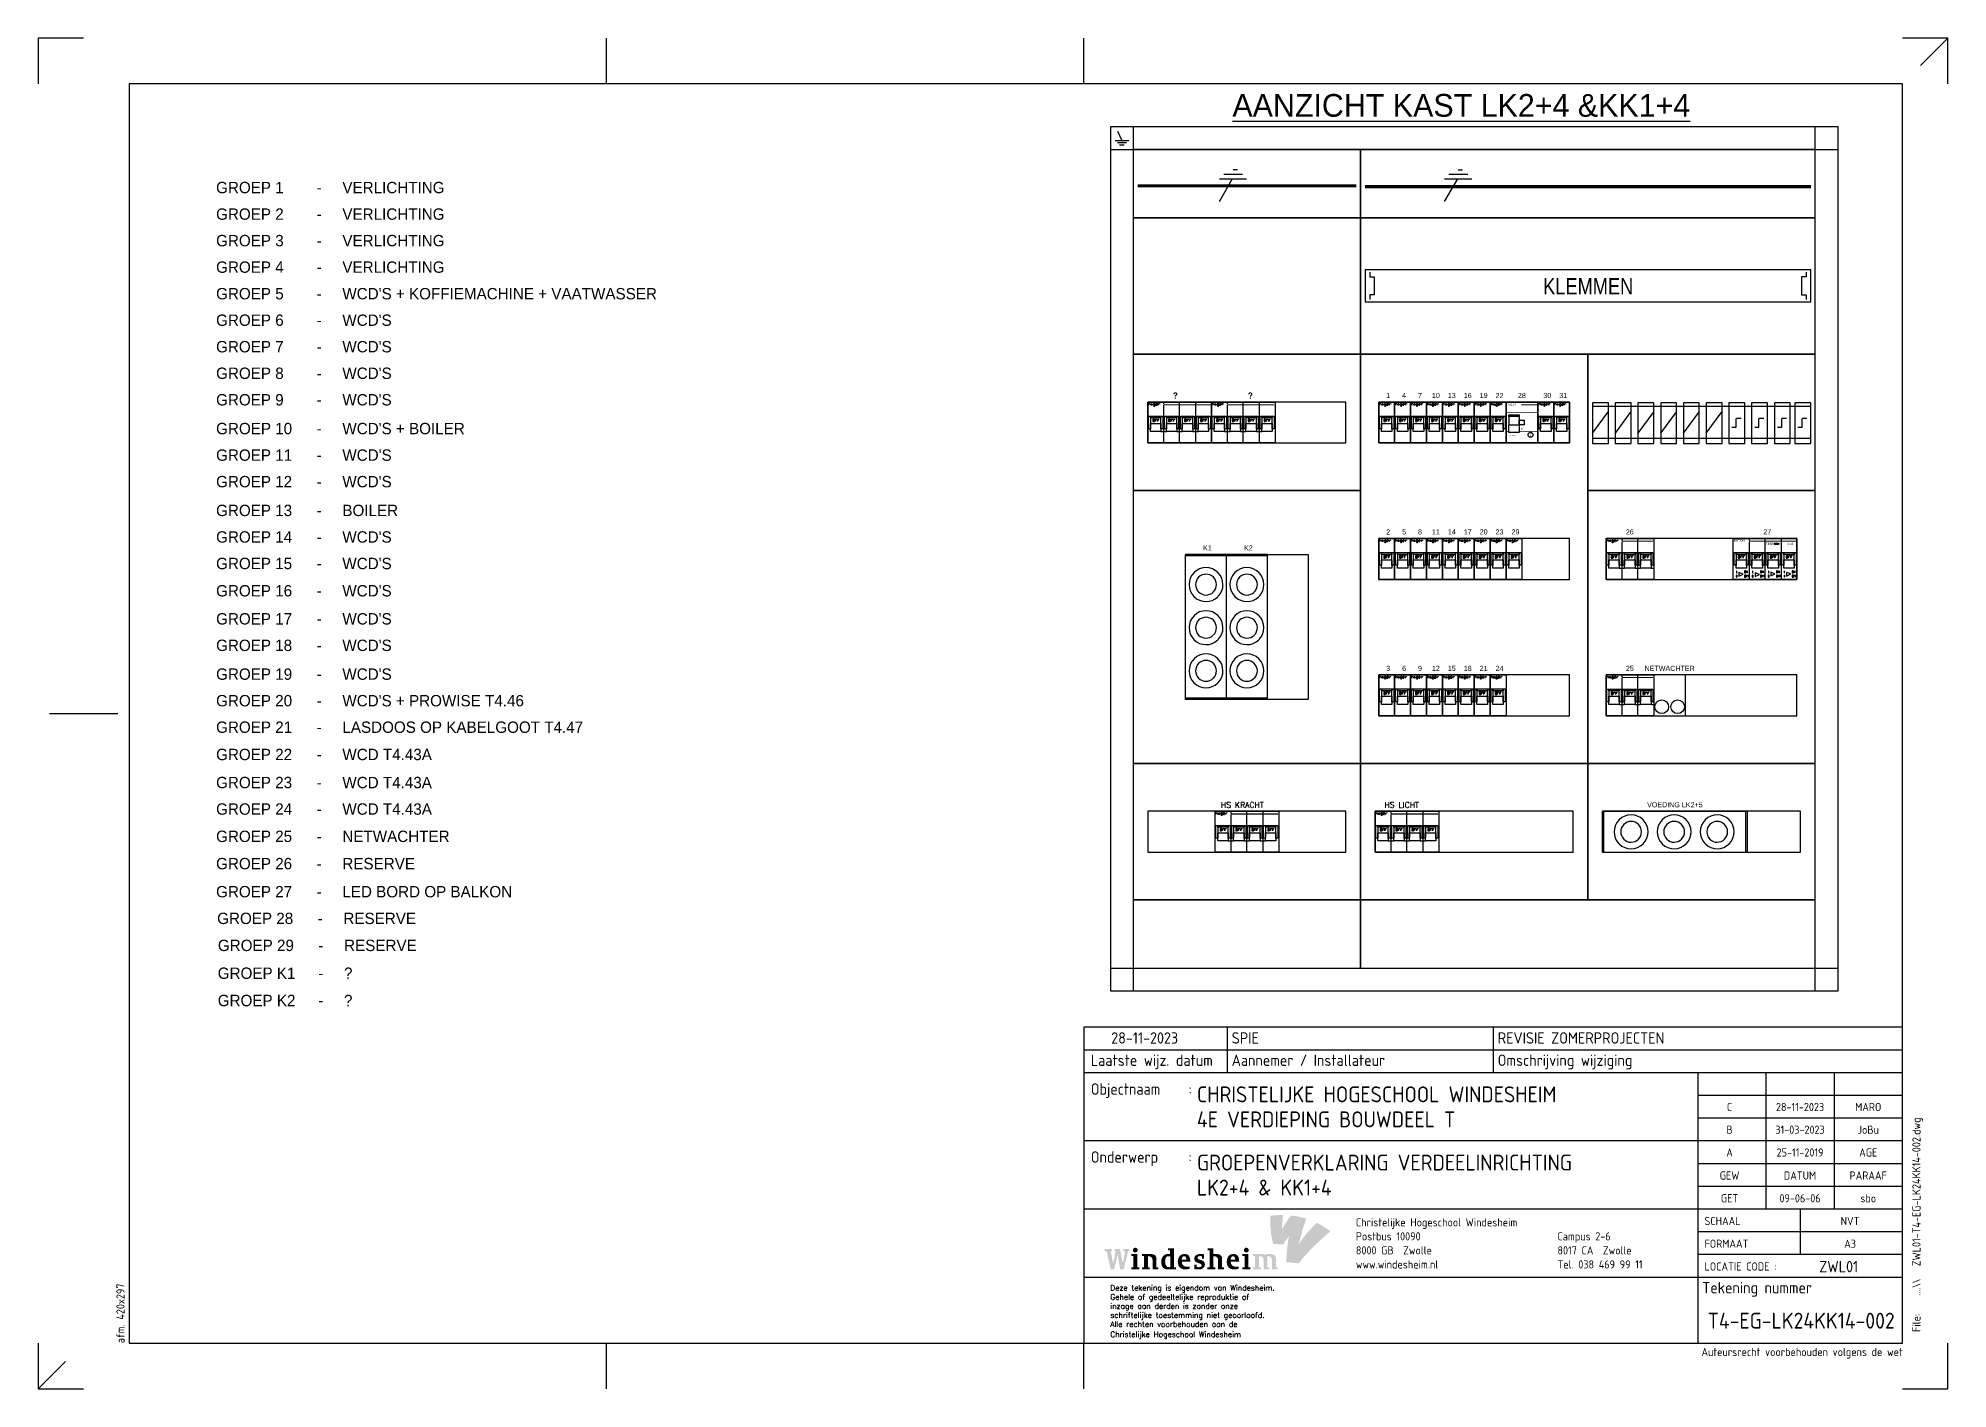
# Model space of a CAD drawing. Header units: millimetres. Extents: x 0 to 420, y 0 to 297.
import ezdxf
from ezdxf.enums import TextEntityAlignment as Align

# ---------------------------------------------------------------- set-up
doc = ezdxf.new("R2010")
doc.units = ezdxf.units.MM
doc.layers.get('0').update_dxf_attribs({"linetype": 'CONTINUOUS'})
for name, color, linetype in [('00att018', 1, 'CONTINUOUS'), ('00att025', 2, 'CONTINUOUS'), ('00att035', 3, 'CONTINUOUS'), ('00att050', 4, 'CONTINUOUS'), ('00kad018', 1, 'CONTINUOUS'), ('00kad025', 2, 'CONTINUOUS'), ('00kad070', 5, 'CONTINUOUS'), ('BL$2----_KADER', 7, 'CONTINUOUS'), ('BL$4----_STEMPEL', 7, 'CONTINUOUS'), ('EL6-----', 7, 'CONTINUOUS'), ('KAST AANZICHT', 1, 'CONTINUOUS'), ('Kast-aanzicht', 1, 'CONTINUOUS'), ('LAAG_1', 160, 'CONTINUOUS')]:
    doc.layers.add(name, color=color, linetype=linetype)
doc.styles.add('BURO-035', font='BUROFONT.shx', dxfattribs={"height": 3.5})
doc.styles.add('BURO-050', font='BUROFONT.shx', dxfattribs={"height": 5})
doc.styles.add('EDU', font='ROMANS.SHX', dxfattribs={"height": 2.5})
doc.styles.add('GREEN', font='txt')
doc.styles.add('ISO', font='isocp.shx')
doc.styles.add('NOOTER', font='arial.ttf')
doc.styles.add('ROMANS', font='romans', dxfattribs={"height": 2})
doc.styles.get("Standard").update_dxf_attribs({"font": 'ISOCP'})

msp = doc.modelspace()

# ---------------------------------------------------------------- texts
at = {"layer": 'EL6-----', "color": 2, "style": 'BURO-035'}
for s, p in [('GROEP 1', (39.13, 262.91)), ('VERLICHTING', (66.9, 262.91)), ('-', (61.23, 262.91)), ('GROEP 2', (39.13, 257.07)), ('-', (61.23, 257.07)), ('VERLICHTING', (66.9, 257.07)), ('GROEP 3', (39.13, 251.24)), ('-', (61.23, 251.24)), ('VERLICHTING', (66.9, 251.24)), ('GROEP 4', (39.13, 245.41)), ('VERLICHTING', (66.9, 245.41)), ('-', (61.23, 245.41)), ('GROEP 5', (39.13, 239.57)), ('-', (61.23, 239.57)), ("WCD'S + KOFFIEMACHINE + VAATWASSER", (66.9, 239.57)), ('GROEP 6', (39.13, 233.74)), ("WCD'S", (66.9, 233.74)), ('-', (61.23, 233.74)), ('GROEP 7', (39.13, 227.91)), ('-', (61.23, 227.91)), ("WCD'S", (66.9, 227.91)), ('GROEP 8', (39.13, 222.07)), ('-', (61.23, 222.07)), ("WCD'S", (66.9, 222.07)), ('GROEP 9', (39.13, 216.24)), ("WCD'S", (66.9, 216.24)), ('-', (61.23, 216.24)), ('GROEP 10', (39.13, 209.91)), ('-', (61.23, 209.91)), ("WCD'S + BOILER", (66.9, 209.91)), ('GROEP 11', (39.13, 204.07)), ("WCD'S", (66.9, 204.07)), ('-', (61.23, 204.07)), ('GROEP 12', (39.13, 198.24)), ('-', (61.23, 198.24)), ("WCD'S", (66.9, 198.24)), ('GROEP 13', (39.13, 191.91)), ('BOILER', (66.9, 191.91)), ('-', (61.23, 191.91)), ('GROEP 14', (39.13, 186.07)), ('-', (61.23, 186.07)), ("WCD'S", (66.9, 186.07)), ('GROEP 15', (39.13, 180.24)), ('-', (61.23, 180.24)), ("WCD'S", (66.9, 180.24)), ('GROEP 16', (39.13, 174.24)), ("WCD'S", (66.9, 174.24)), ('-', (61.23, 174.24)), ('GROEP 17', (39.13, 168.07)), ('-', (61.23, 168.07)), ("WCD'S", (66.9, 168.07)), ('GROEP 18', (39.13, 162.24)), ("WCD'S", (66.9, 162.24)), ('-', (61.23, 162.24)), ('GROEP 19', (39.13, 155.91)), ('-', (61.23, 155.91)), ("WCD'S", (66.9, 155.91)), ('GROEP 20', (39.13, 150.07)), ("WCD'S + PROWISE T4.46", (66.9, 150.07)), ('-', (61.23, 150.07)), ('GROEP 21', (39.13, 144.24)), ('-', (61.23, 144.24)), ('LASDOOS OP KABELGOOT T4.47', (66.9, 144.24)), ('GROEP 22', (39.13, 138.24)), ('-', (61.23, 138.24)), ('WCD T4.43A', (66.9, 138.24)), ('GROEP 23', (39.13, 132.07)), ('WCD T4.43A', (66.9, 132.07)), ('-', (61.23, 132.07)), ('GROEP 24', (39.13, 126.24)), ('-', (61.23, 126.24)), ('WCD T4.43A', (66.9, 126.24)), ('GROEP 25', (39.13, 120.24)), ('NETWACHTER', (66.9, 120.24)), ('-', (61.23, 120.24)), ('GROEP 26', (39.13, 114.24)), ('-', (61.23, 114.24)), ('RESERVE', (66.9, 114.24)), ('GROEP 27', (39.13, 108.07)), ('LED BORD OP BALKON', (66.9, 108.07)), ('-', (61.23, 108.07)), ('GROEP 28', (39.37, 102.2)), ('-', (61.46, 102.2)), ('RESERVE', (67.13, 102.2)), ('GROEP 29', (39.52, 96.26)), ('-', (61.61, 96.26)), ('RESERVE', (67.28, 96.26)), ('GROEP K1', (39.49, 90.14)), ('?', (67.26, 90.14)), ('-', (61.59, 90.14)), ('GROEP K2', (39.49, 84.14)), ('-', (61.59, 84.14)), ('?', (67.26, 84.14))]:
    msp.add_text(s, height=2.5, dxfattribs=at).set_placement(p)
at = {"layer": 'KAST AANZICHT', "color": 1, "linetype": 'Continuous', "style": 'GREEN', "width": 0.833333}
msp.add_text('KLEMMEN', height=3.6, dxfattribs=at).set_placement((330.99, 240.65))
at = {"layer": 'KAST AANZICHT', "style": 'ROMANS'}
for s, height, p in [('?', 1.24, (249.62, 217.78)), ('?', 1.24, (266.13, 217.78)), ('HS KRACHT', 1.245, (260.12, 127.78)), ('HS LICHT', 1.245, (296.1, 127.78))]:
    msp.add_text(s, height=height, dxfattribs=at).set_placement(p)
at = {"layer": 'KAST AANZICHT', "style": 'NOOTER'}
for s, height, p in [('1', 1.12, (296.91, 218.43)), ('4', 1.12, (300.41, 218.43)), ('7', 1.12, (303.91, 218.43)), ('10', 1.12, (307.41, 218.43)), ('13', 1.12, (310.91, 218.43)), ('16', 1.12, (314.41, 218.43)), ('19', 1.12, (317.91, 218.43)), ('22', 1.12, (321.41, 218.43)), ('28', 1.12, (326.32, 218.43)), ('30', 1.12, (331.91, 218.43)), ('31', 1.12, (335.41, 218.43)), ('8', 1.12, (303.91, 188.43)), ('20', 1.12, (317.91, 188.43)), ('23', 1.12, (321.41, 188.43)), ('29', 1.12, (324.91, 188.43)), ('26', 1.12, (350.07, 188.43)), ('27', 1.12, (380.29, 188.47)), ('K1', 1.12, (257.18, 184.92)), ('K2', 1.12, (266.18, 184.92)), ('2', 1.12, (296.91, 188.43)), ('5', 1.12, (300.41, 188.43)), ('11', 1.12, (307.41, 188.43)), ('14', 1.12, (310.91, 188.43)), ('17', 1.12, (314.41, 188.43)), ('3', 1.12, (296.91, 158.43)), ('6', 1.12, (300.41, 158.43)), ('9', 1.12, (303.91, 158.43)), ('12', 1.12, (307.41, 158.43)), ('15', 1.12, (310.91, 158.43)), ('18', 1.12, (314.41, 158.43)), ('21', 1.12, (317.91, 158.43)), ('24', 1.12, (321.41, 158.43)), ('25', 1.12, (350.07, 158.43)), ('NETWACHTER', 1.12, (358.82, 158.43)), ('VOEDING LK2+5', 1.1196, (359.97, 128.43))]:
    msp.add_text(s, height=height, dxfattribs=at).set_placement(p, align=Align.MIDDLE)
at = {"layer": 'KAST AANZICHT', "char_height": 0.5, "attachment_point": 1, "style": 'BURO-050'}
for s, insert in [('EATON', (372.94, 186.8)), ('TEST', (379.98, 186.06)), ('C16', (384.74, 186.04))]:
    msp.add_mtext_dynamic_manual_height_columns(s, width=2.4847, gutter_width=25, heights=[0], dxfattribs=dict(at, insert=insert))
at = {"layer": 'Kast-aanzicht', "color": 4, "style": 'BURO-050'}
msp.add_text('%%UAANZICHT KAST LK2+4 &KK1+4', height=5, dxfattribs=at).set_placement((262.65, 279.73))

# ---------------------------------------------------------------- blocks, each defined once
blk = doc.blocks.new('a3-windesheim-hor')
at = {"layer": '00kad018', "color": 1}
for p, q in [((0, 297), (0, 287)), ((10, 297), (0, 297)), ((125, 287), (125, 297)), ((230, 287), (230, 297)), ((420, 297), (410, 297)), ((420, 297), (414, 291)), ((420, 287), (420, 297)), ((2.5, 148.5), (17.5, 148.5)), ((0, 10), (0, 0)), ((125, 0), (125, 10)), ((230, 0), (230, 10)), ((420, 0), (420, 10)), ((0, 0), (6, 6)), ((0, 0), (10, 0)), ((410, 0), (420, 0))]:
    blk.add_line(p, q, dxfattribs=at)
at = {"layer": '00kad070', "color": 5}
for p, q in [((20, 287), (20, 10)), ((410, 287), (20, 287)), ((410, 10), (410, 287)), ((20, 10), (410, 10))]:
    blk.add_line(p, q, dxfattribs=at)
at = {"layer": '00att018', "color": 1, "style": 'ISO'}
blk.add_text('afm. 420x297', height=1.8, rotation=90, dxfattribs=at).set_placement((19, 10))
blk.add_text('Auteursrecht voorbehouden volgens de wet', height=1.8, dxfattribs=at).set_placement((410.08, 7.2), align=Align.RIGHT)
blk = doc.blocks.new('AI9-BLK4')
at = {"layer": 'LAAG_1'}
h = blk.add_hatch(color=40, dxfattribs=at)
edge = h.paths.add_edge_path()
edge.add_spline(control_points=[(7.13, 7.18), (4.76, 4.71), (2.6, 2.64), (-0.67, -2.09), (0, 0.48), (1.33, 5.88), (2.58, 8.98), (0.66, 9.66), (-2.22, 10.26), (-4.13, 10.42), (-5.47, 8.84), (-7.52, 5.49), (-8.07, 4.43), (-8, 6.89), (-7.74, 9.27), (-7.64, 10.61), (-9.57, 10.7), (-11, 10.61), (-13.21, 10.31), (-13.29, 6), (-13.05, 2.03), (-12.01, -2), (-10.76, -2.09), (-7.6, -2.36), (-7.6, -2.36), (-7.12, -1.66), (-6.13, -0.03), (-4.98, 1.41), (-5.44, -0.9), (-5.87, -4.06), (-6.06, -7.16), (-6.12, -8.14), (-6.15, -9.12), (-6.16, -10.06), (-4.67, -10.18), (-0.96, -10.58), (-0.72, -10.61), (-0.72, -10.61), (-0.71, -10.6), (-0.71, -10.6), (-0.7, -10.59), (-0.7, -10.58), (-0.69, -10.58), (0.69, -8.77), (2.26, -6.96), (3.63, -5.5), (4.7, -4.37), (5.74, -3.33), (6.72, -2.37), (9.27, 0.11), (11.5, 2.08), (13.21, 3.49), (11.03, 5.13), (9.48, 6.13), (7.13, 7.18)], knot_values=[0, 0, 0, 0, 1, 1, 1, 2, 2, 2, 3, 3, 3, 4, 4, 4, 5, 5, 5, 6, 6, 6, 7, 7, 7, 8, 8, 8, 9, 9, 9, 10, 10, 10, 11, 11, 11, 12, 12, 12, 13, 13, 13, 14, 14, 14, 15, 15, 15, 16, 16, 16, 17, 17, 17, 18, 18, 18, 18], degree=3, periodic=0)
h = blk.add_hatch(color=154, dxfattribs=at)
edge = h.paths.add_edge_path()
edge.add_spline(control_points=[(-0.71, -10.6), (-0.71, -10.6), (-0.71, -10.6), (-0.71, -10.6), (-0.74, -10.63), (-0.72, -10.62), (-0.71, -10.6)], knot_values=[0, 0, 0, 0, 1, 1, 1, 2, 2, 2, 2], degree=3, periodic=0)
h = blk.add_hatch(color=154, dxfattribs=at)
edge = h.paths.add_edge_path()
edge.add_spline(control_points=[(-0.71, -10.6), (-0.71, -10.6), (-0.7, -10.6), (-0.7, -10.6), (-0.67, -10.57), (-0.69, -10.59), (-0.71, -10.6)], knot_values=[0, 0, 0, 0, 1, 1, 1, 2, 2, 2, 2], degree=3, periodic=0)
blk = doc.blocks.new('AI9-BLK3')
at = {"layer": 'LAAG_1'}
h = blk.add_hatch(color=154, dxfattribs=at)
edge = h.paths.add_edge_path()
edge.add_spline(control_points=[(-27.78, 3.24), (-27.78, 3.24), (-29.75, -4.72), (-29.75, -4.72), (-29.75, -4.72), (-31.22, -4.72), (-31.22, -4.72), (-31.22, -4.72), (-32.46, 1.79), (-32.46, 1.79), (-32.46, 1.79), (-33.95, -4.72), (-33.95, -4.72), (-33.95, -4.72), (-35.41, -4.72), (-35.41, -4.72), (-35.41, -4.72), (-37.24, 3.24), (-37.24, 3.24), (-37.24, 3.24), (-38.03, 3.24), (-38.03, 3.24), (-38.03, 3.24), (-38.03, 4.16), (-38.03, 4.16), (-38.03, 4.16), (-34.81, 4.16), (-34.81, 4.16), (-34.81, 4.16), (-34.81, 3.24), (-34.81, 3.24), (-34.81, 3.24), (-35.38, 3.24), (-35.38, 3.24), (-35.38, 3.24), (-34.43, -2.11), (-34.43, -2.11), (-34.43, -2.11), (-33.18, 3.26), (-33.18, 3.26), (-33.18, 3.26), (-33.73, 3.26), (-33.73, 3.26), (-33.73, 3.26), (-33.73, 4.16), (-33.73, 4.16), (-33.73, 4.16), (-31.32, 4.16), (-31.32, 4.16), (-31.32, 4.16), (-30.15, -2.11), (-30.15, -2.11), (-30.15, -2.11), (-29.03, 3.24), (-29.03, 3.24), (-29.03, 3.24), (-29.84, 3.24), (-29.84, 3.24), (-29.84, 3.24), (-29.84, 4.16), (-29.84, 4.16), (-29.84, 4.16), (-27.18, 4.16), (-27.18, 4.16), (-27.18, 4.16), (-27.18, 3.24), (-27.18, 3.24), (-27.18, 3.24), (-27.78, 3.24), (-27.78, 3.24)], knot_values=[0, 0, 0, 0, 1, 1, 1, 2, 2, 2, 3, 3, 3, 4, 4, 4, 5, 5, 5, 6, 6, 6, 7, 7, 7, 8, 8, 8, 9, 9, 9, 10, 10, 10, 11, 11, 11, 12, 12, 12, 13, 13, 13, 14, 14, 14, 15, 15, 15, 16, 16, 16, 17, 17, 17, 18, 18, 18, 19, 19, 19, 20, 20, 20, 21, 21, 21, 22, 22, 22, 23, 23, 23, 23], degree=3, periodic=0)
h = blk.add_hatch(color=154, dxfattribs=at)
edge = h.paths.add_edge_path()
edge.add_spline(control_points=[(-26.42, -4.7), (-26.42, -4.7), (-26.42, -3.87), (-26.42, -3.87), (-26.42, -3.87), (-25.47, -3.87), (-25.47, -3.87), (-25.47, -3.87), (-25.47, 1.17), (-25.47, 1.17), (-25.47, 1.17), (-26.42, 1.17), (-26.42, 1.17), (-26.42, 1.17), (-26.42, 1.99), (-26.42, 1.99), (-26.42, 1.99), (-23.75, 1.99), (-23.75, 1.99), (-23.75, 1.99), (-23.75, -3.87), (-23.75, -3.87), (-23.75, -3.87), (-22.88, -3.87), (-22.88, -3.87), (-22.88, -3.87), (-22.88, -4.7), (-22.88, -4.7), (-22.88, -4.7), (-26.42, -4.7), (-26.42, -4.7)], knot_values=[0, 0, 0, 0, 1, 1, 1, 2, 2, 2, 3, 3, 3, 4, 4, 4, 5, 5, 5, 6, 6, 6, 7, 7, 7, 8, 8, 8, 9, 9, 9, 10, 10, 10, 10], degree=3, periodic=0)
edge = h.paths.add_edge_path()
edge.add_spline(control_points=[(-24.66, 2.67), (-25.25, 2.67), (-25.71, 3.15), (-25.71, 3.74), (-25.71, 4.33), (-25.25, 4.79), (-24.66, 4.79), (-24.07, 4.79), (-23.58, 4.33), (-23.58, 3.74), (-23.58, 3.15), (-24.07, 2.67), (-24.66, 2.67)], knot_values=[0, 0, 0, 0, 1, 1, 1, 2, 2, 2, 3, 3, 3, 4, 4, 4, 4], degree=3, periodic=0)
h = blk.add_hatch(color=154, dxfattribs=at)
edge = h.paths.add_edge_path()
edge.add_spline(control_points=[(-17.02, -4.7), (-17.02, -4.7), (-17.02, -0.94), (-17.02, -0.94), (-17.02, -0.3), (-17.19, 0.21), (-17.5, 0.52), (-17.87, 0.9), (-18.34, 1.07), (-18.89, 1.07), (-18.95, 1.07), (-19.03, 1.07), (-19.09, 1.06), (-19.09, 1.06), (-19.09, -3.87), (-19.09, -3.87), (-19.09, -3.87), (-18.24, -3.87), (-18.24, -3.87), (-18.24, -3.87), (-18.24, -4.7), (-18.24, -4.7), (-18.24, -4.7), (-21.72, -4.7), (-21.72, -4.7), (-21.72, -4.7), (-21.72, -3.87), (-21.72, -3.87), (-21.72, -3.87), (-20.8, -3.87), (-20.8, -3.87), (-20.8, -3.87), (-20.8, 1.17), (-20.8, 1.17), (-20.8, 1.17), (-21.72, 1.17), (-21.72, 1.17), (-21.72, 1.17), (-21.72, 1.99), (-21.72, 1.99), (-21.72, 1.99), (-19.44, 1.99), (-19.44, 1.99), (-19.15, 1.99), (-18.89, 2.03), (-18.56, 2.03), (-16.96, 2.03), (-16.32, 1.86), (-15.88, 1.41), (-15.46, 1), (-15.3, 0.57), (-15.3, -0.15), (-15.3, -0.15), (-15.3, -3.87), (-15.3, -3.87), (-15.3, -3.87), (-14.5, -3.87), (-14.5, -3.87), (-14.5, -3.87), (-14.5, -4.7), (-14.5, -4.7), (-14.5, -4.7), (-17.02, -4.7), (-17.02, -4.7)], knot_values=[0, 0, 0, 0, 1, 1, 1, 2, 2, 2, 3, 3, 3, 4, 4, 4, 5, 5, 5, 6, 6, 6, 7, 7, 7, 8, 8, 8, 9, 9, 9, 10, 10, 10, 11, 11, 11, 12, 12, 12, 13, 13, 13, 14, 14, 14, 15, 15, 15, 16, 16, 16, 17, 17, 17, 18, 18, 18, 19, 19, 19, 20, 20, 20, 21, 21, 21, 21], degree=3, periodic=0)
h = blk.add_hatch(color=154, dxfattribs=at)
edge = h.paths.add_edge_path(flags=16)
edge.add_spline(control_points=[(-6.76, -4.7), (-6.76, -4.7), (-6.76, -3.87), (-6.76, -3.87), (-6.76, -3.87), (-7.62, -3.87), (-7.62, -3.87), (-7.62, -3.87), (-7.62, 4.46), (-7.62, 4.46), (-7.62, 4.46), (-10.2, 4.46), (-10.2, 4.46), (-10.2, 4.46), (-10.2, 3.64), (-10.2, 3.64), (-10.2, 3.64), (-9.32, 3.64), (-9.32, 3.64), (-9.32, 3.64), (-9.32, 1.95), (-9.32, 1.95), (-9.59, 2), (-9.79, 2.04), (-10.19, 2.04), (-11.95, 2.04), (-13.23, 0.68), (-13.23, -1.45), (-13.23, -3.83), (-12.29, -4.77), (-10.28, -4.77), (-9.86, -4.77), (-9.32, -4.7), (-9.12, -4.7), (-9.12, -4.7), (-6.76, -4.7), (-6.76, -4.7)], knot_values=[0, 0, 0, 0, 1, 1, 1, 2, 2, 2, 3, 3, 3, 4, 4, 4, 5, 5, 5, 6, 6, 6, 7, 7, 7, 8, 8, 8, 9, 9, 9, 10, 10, 10, 11, 11, 11, 12, 12, 12, 12], degree=3, periodic=0)
edge = h.paths.add_edge_path()
edge.add_spline(control_points=[(-9.28, -3.73), (-9.49, -3.76), (-9.62, -3.78), (-9.79, -3.78), (-10.77, -3.78), (-11.52, -3.12), (-11.52, -1.21), (-11.52, 0.4), (-10.88, 1.06), (-10, 1.06), (-9.71, 1.06), (-9.48, 1.02), (-9.28, 0.97), (-9.28, 0.97), (-9.28, -3.73), (-9.28, -3.73)], knot_values=[0, 0, 0, 0, 1, 1, 1, 2, 2, 2, 3, 3, 3, 4, 4, 4, 5, 5, 5, 5], degree=3, periodic=0)
h = blk.add_hatch(color=154, dxfattribs=at)
edge = h.paths.add_edge_path(flags=16)
edge.add_spline(control_points=[(-0.43, -1.4), (-0.43, 1.03), (-1.16, 2.05), (-3.05, 2.05), (-4.8, 2.05), (-5.93, 0.7), (-5.93, -1.35), (-5.93, -3.59), (-4.75, -4.76), (-2.66, -4.76), (-1.92, -4.76), (-1.25, -4.65), (-0.71, -4.43), (-0.71, -4.43), (-0.71, -3.47), (-0.71, -3.47), (-1.15, -3.57), (-1.59, -3.59), (-2.01, -3.59), (-3.43, -3.59), (-4.18, -2.54), (-4.18, -1.4), (-4.18, -1.4), (-0.43, -1.4), (-0.43, -1.4)], knot_values=[0, 0, 0, 0, 1, 1, 1, 2, 2, 2, 3, 3, 3, 4, 4, 4, 5, 5, 5, 6, 6, 6, 7, 7, 7, 8, 8, 8, 8], degree=3, periodic=0)
edge = h.paths.add_edge_path()
edge.add_spline(control_points=[(-2.19, -0.48), (-2.19, -0.48), (-4.21, -0.48), (-4.21, -0.48), (-4.21, 0.48), (-3.76, 1.08), (-3.17, 1.08), (-2.58, 1.08), (-2.19, 0.63), (-2.19, -0.48)], knot_values=[0, 0, 0, 0, 1, 1, 1, 2, 2, 2, 3, 3, 3, 3], degree=3, periodic=0)
h = blk.add_hatch(color=154, dxfattribs=at)
edge = h.paths.add_edge_path()
edge.add_spline(control_points=[(3.18, -4.79), (2.42, -4.79), (1.53, -4.63), (1.31, -4.55), (1.31, -4.55), (1.31, -2.67), (1.31, -2.67), (1.31, -2.67), (2.34, -2.67), (2.34, -2.67), (2.34, -2.67), (2.34, -3.62), (2.34, -3.62), (2.58, -3.7), (2.94, -3.79), (3.32, -3.79), (4.14, -3.79), (4.53, -3.52), (4.53, -3.03), (4.53, -2.53), (4.09, -2.3), (3.53, -2.1), (3.53, -2.1), (2.71, -1.81), (2.71, -1.81), (1.84, -1.5), (1.32, -0.99), (1.32, 0.08), (1.32, 1.19), (2.31, 2.08), (3.93, 2.08), (4.57, 2.08), (5.29, 2), (5.66, 1.88), (5.66, 1.88), (5.66, 0.04), (5.66, 0.04), (5.66, 0.04), (4.69, 0.04), (4.69, 0.04), (4.69, 0.04), (4.69, 1), (4.69, 1), (4.43, 1.07), (4.17, 1.11), (3.89, 1.11), (3.16, 1.11), (2.8, 0.83), (2.8, 0.37), (2.8, -0.04), (3.05, -0.24), (3.64, -0.43), (3.64, -0.43), (4.44, -0.7), (4.44, -0.7), (5.37, -1.01), (6, -1.57), (6, -2.6), (6, -4), (4.84, -4.79), (3.18, -4.79)], knot_values=[0, 0, 0, 0, 1, 1, 1, 2, 2, 2, 3, 3, 3, 4, 4, 4, 5, 5, 5, 6, 6, 6, 7, 7, 7, 8, 8, 8, 9, 9, 9, 10, 10, 10, 11, 11, 11, 12, 12, 12, 13, 13, 13, 14, 14, 14, 15, 15, 15, 16, 16, 16, 17, 17, 17, 18, 18, 18, 19, 19, 19, 20, 20, 20, 20], degree=3, periodic=0)
h = blk.add_hatch(color=154, dxfattribs=at)
edge = h.paths.add_edge_path()
edge.add_spline(control_points=[(11.81, -4.7), (11.81, -4.7), (11.81, -1.02), (11.81, -1.02), (11.81, -0.32), (11.67, 0.19), (11.34, 0.52), (10.95, 0.91), (10.48, 1.07), (9.97, 1.07), (9.88, 1.07), (9.79, 1.06), (9.75, 1.06), (9.75, 1.06), (9.75, -3.87), (9.75, -3.87), (9.75, -3.87), (10.59, -3.87), (10.59, -3.87), (10.59, -3.87), (10.59, -4.7), (10.59, -4.7), (10.59, -4.7), (7.11, -4.7), (7.11, -4.7), (7.11, -4.7), (7.11, -3.87), (7.11, -3.87), (7.11, -3.87), (8.03, -3.87), (8.03, -3.87), (8.03, -3.87), (8.03, 3.64), (8.03, 3.64), (8.03, 3.64), (7.16, 3.64), (7.16, 3.64), (7.16, 3.64), (7.16, 4.46), (7.16, 4.46), (7.16, 4.46), (9.75, 4.46), (9.75, 4.46), (9.75, 4.46), (9.75, 1.99), (9.75, 1.99), (9.93, 2), (10.23, 2.03), (10.54, 2.03), (11.88, 2.03), (12.52, 1.84), (12.96, 1.4), (13.39, 0.97), (13.53, 0.51), (13.53, -0.15), (13.53, -0.15), (13.53, -3.87), (13.53, -3.87), (13.53, -3.87), (14.34, -3.87), (14.34, -3.87), (14.34, -3.87), (14.34, -4.7), (14.34, -4.7), (14.34, -4.7), (11.81, -4.7), (11.81, -4.7)], knot_values=[0, 0, 0, 0, 1, 1, 1, 2, 2, 2, 3, 3, 3, 4, 4, 4, 5, 5, 5, 6, 6, 6, 7, 7, 7, 8, 8, 8, 9, 9, 9, 10, 10, 10, 11, 11, 11, 12, 12, 12, 13, 13, 13, 14, 14, 14, 15, 15, 15, 16, 16, 16, 17, 17, 17, 18, 18, 18, 19, 19, 19, 20, 20, 20, 21, 21, 21, 22, 22, 22, 22], degree=3, periodic=0)
h = blk.add_hatch(color=154, dxfattribs=at)
edge = h.paths.add_edge_path(flags=16)
edge.add_spline(control_points=[(21.09, -1.4), (21.09, 1.03), (20.36, 2.05), (18.47, 2.05), (16.72, 2.05), (15.6, 0.7), (15.6, -1.35), (15.6, -3.59), (16.77, -4.76), (18.87, -4.76), (19.6, -4.76), (20.27, -4.65), (20.81, -4.43), (20.81, -4.43), (20.81, -3.47), (20.81, -3.47), (20.37, -3.57), (19.93, -3.59), (19.52, -3.59), (18.09, -3.59), (17.35, -2.54), (17.35, -1.4), (17.35, -1.4), (21.09, -1.4), (21.09, -1.4)], knot_values=[0, 0, 0, 0, 1, 1, 1, 2, 2, 2, 3, 3, 3, 4, 4, 4, 5, 5, 5, 6, 6, 6, 7, 7, 7, 8, 8, 8, 8], degree=3, periodic=0)
edge = h.paths.add_edge_path()
edge.add_spline(control_points=[(19.33, -0.48), (19.33, -0.48), (17.31, -0.48), (17.31, -0.48), (17.31, 0.48), (17.76, 1.08), (18.35, 1.08), (18.94, 1.08), (19.33, 0.63), (19.33, -0.48)], knot_values=[0, 0, 0, 0, 1, 1, 1, 2, 2, 2, 3, 3, 3, 3], degree=3, periodic=0)
h = blk.add_hatch(color=154, dxfattribs=at)
edge = h.paths.add_edge_path()
edge.add_spline(control_points=[(22.47, -4.7), (22.47, -4.7), (22.47, -3.87), (22.47, -3.87), (22.47, -3.87), (23.42, -3.87), (23.42, -3.87), (23.42, -3.87), (23.42, 1.17), (23.42, 1.17), (23.42, 1.17), (22.47, 1.17), (22.47, 1.17), (22.47, 1.17), (22.47, 1.99), (22.47, 1.99), (22.47, 1.99), (25.13, 1.99), (25.13, 1.99), (25.13, 1.99), (25.13, -3.87), (25.13, -3.87), (25.13, -3.87), (26, -3.87), (26, -3.87), (26, -3.87), (26, -4.7), (26, -4.7), (26, -4.7), (22.47, -4.7), (22.47, -4.7)], knot_values=[0, 0, 0, 0, 1, 1, 1, 2, 2, 2, 3, 3, 3, 4, 4, 4, 5, 5, 5, 6, 6, 6, 7, 7, 7, 8, 8, 8, 9, 9, 9, 10, 10, 10, 10], degree=3, periodic=0)
edge = h.paths.add_edge_path()
edge.add_spline(control_points=[(24.23, 2.67), (23.64, 2.67), (23.18, 3.15), (23.18, 3.74), (23.18, 4.33), (23.64, 4.79), (24.23, 4.79), (24.82, 4.79), (25.31, 4.33), (25.31, 3.74), (25.31, 3.15), (24.82, 2.67), (24.23, 2.67)], knot_values=[0, 0, 0, 0, 1, 1, 1, 2, 2, 2, 3, 3, 3, 4, 4, 4, 4], degree=3, periodic=0)
h = blk.add_hatch(color=154, dxfattribs=at)
edge = h.paths.add_edge_path()
edge.add_spline(control_points=[(35.52, -4.7), (35.52, -4.7), (35.52, -0.89), (35.52, -0.89), (35.52, -0.3), (35.34, 0.21), (35.04, 0.52), (34.66, 0.9), (34.24, 1.07), (33.55, 1.07), (33.41, 1.07), (33.28, 1.05), (33.17, 1.03), (33.4, 0.83), (33.52, 0.35), (33.52, -0.07), (33.52, -0.07), (33.52, -3.87), (33.52, -3.87), (33.52, -3.87), (34.3, -3.87), (34.3, -3.87), (34.3, -3.87), (34.3, -4.7), (34.3, -4.7), (34.3, -4.7), (31.82, -4.7), (31.82, -4.7), (31.82, -4.7), (31.82, -0.89), (31.82, -0.89), (31.82, -0.18), (31.64, 0.24), (31.34, 0.53), (30.95, 0.92), (30.5, 1.07), (30.01, 1.07), (29.96, 1.07), (29.9, 1.06), (29.8, 1.06), (29.8, 1.06), (29.8, -3.87), (29.8, -3.87), (29.8, -3.87), (30.64, -3.87), (30.64, -3.87), (30.64, -3.87), (30.64, -4.7), (30.64, -4.7), (30.64, -4.7), (27.17, -4.7), (27.17, -4.7), (27.17, -4.7), (27.17, -3.87), (27.17, -3.87), (27.17, -3.87), (28.09, -3.87), (28.09, -3.87), (28.09, -3.87), (28.09, 1.17), (28.09, 1.17), (28.09, 1.17), (27.17, 1.17), (27.17, 1.17), (27.17, 1.17), (27.17, 1.99), (27.17, 1.99), (27.17, 1.99), (29.58, 1.99), (29.58, 1.99), (29.86, 1.99), (30.2, 2.03), (30.42, 2.03), (31.35, 2.03), (31.94, 1.93), (32.49, 1.67), (32.96, 1.86), (33.67, 2.01), (34.45, 2.01), (35.63, 2.01), (36.25, 1.82), (36.67, 1.4), (37.08, 0.99), (37.23, 0.53), (37.23, -0.08), (37.23, -0.08), (37.23, -3.87), (37.23, -3.87), (37.23, -3.87), (38.03, -3.87), (38.03, -3.87), (38.03, -3.87), (38.03, -4.7), (38.03, -4.7), (38.03, -4.7), (35.52, -4.7), (35.52, -4.7)], knot_values=[0, 0, 0, 0, 1, 1, 1, 2, 2, 2, 3, 3, 3, 4, 4, 4, 5, 5, 5, 6, 6, 6, 7, 7, 7, 8, 8, 8, 9, 9, 9, 10, 10, 10, 11, 11, 11, 12, 12, 12, 13, 13, 13, 14, 14, 14, 15, 15, 15, 16, 16, 16, 17, 17, 17, 18, 18, 18, 19, 19, 19, 20, 20, 20, 21, 21, 21, 22, 22, 22, 23, 23, 23, 24, 24, 24, 25, 25, 25, 26, 26, 26, 27, 27, 27, 28, 28, 28, 29, 29, 29, 30, 30, 30, 31, 31, 31, 32, 32, 32, 32], degree=3, periodic=0)
blk = doc.blocks.new('CHW_ONDERHOEK')
at = {"layer": '00kad025', "color": 2}
for p, q in [((-190, 79.5), (-190, 69.5)), ((-10, 79.5), (-190, 79.5)), ((-158.5, 79.5), (-158.5, 69.5)), ((-100, 79.5), (-100, 69.5)), ((-10, 74.5), (-190, 74.5)), ((-40, 69.5), (-40, 39.5)), ((-25, 69.5), (-25, 39.5)), ((-10, 64.5), (-55, 64.5)), ((-10, 59.5), (-55, 59.5)), ((-10, 54.5), (-55, 54.5)), ((-10, 49.5), (-55, 49.5)), ((-32.5, 39.5), (-32.5, 34.5)), ((-32.5, 34.5), (-32.5, 29.5))]:
    blk.add_line(p, q, dxfattribs=at)
at = {"layer": '00kad070', "color": 5}
for p, q in [((-10, 69.5), (-190, 69.5)), ((-190, 69.5), (-190, 10)), ((-55, 69.5), (-55, 10)), ((-55, 54.5), (-190, 54.5)), ((-10, 44.5), (-55, 44.5)), ((-10, 39.5), (-190, 39.5)), ((-10, 34.5), (-55, 34.5)), ((-10, 29.5), (-55, 29.5)), ((-55, 24.5), (-190, 24.5)), ((-10, 24.5), (-55, 24.5))]:
    blk.add_line(p, q, dxfattribs=at)
at = {"color": 7, "xscale": 0.5, "yscale": 0.5, "zscale": 0.5}
for name, p in [('AI9-BLK4', (-142.4, 32.89)), ('AI9-BLK3', (-166.39, 28.63))]:
    blk.add_blockref(name, p, dxfattribs=at)
at = {"color": 1, "style": 'ISO'}
for s, p in [('Christelijke Hogeschool Windesheim', (-130.19, 35.71)), ('Postbus 10090', (-130.19, 32.63)), ('Campus 2-6', (-85.85, 32.63)), ('8000 GB  Zwolle', (-130.19, 29.54)), ('8017 CA  Zwolle', (-85.85, 29.54)), ('www.windesheim.nl', (-130.19, 26.45)), ('Tel. 038 469 99 11', (-85.85, 26.45))]:
    blk.add_text(s, height=1.8, dxfattribs=at).set_placement(p)
at = {"layer": '00att018', "color": 1, "style": 'ISO'}
for s, p in [('GEW', (-48, 46)), ('DATUM', (-32.5, 46)), ('PARAAF', (-17.5, 46)), ('GET', (-48, 41))]:
    blk.add_text(s, height=1.8, dxfattribs=at).set_placement(p, align=Align.CENTER)
for s, p in [('SCHAAL', (-53.5, 36)), ('FORMAAT', (-53.5, 31))]:
    blk.add_text(s, height=1.8, dxfattribs=at).set_placement(p)
at = {"layer": '00att018', "color": 1, "linetype": 'Continuous', "style": 'EDU'}
for s, p in [('Deze tekening is eigendom van Windesheim.', (-184.2, 21.6)), ('Gehele of gedeeltelijke reproduktie of', (-184.2, 19.6)), ('inzage aan derden is zonder onze', (-184.2, 17.6)), ('schriftelijke toestemming niet geoorloofd.', (-184.2, 15.6)), ('Alle rechten voorbehouden aan de', (-184.2, 13.6)), ('Christelijke Hogeschool Windesheim', (-184.2, 11.38))]:
    blk.add_text(s, height=1.2, dxfattribs=at).set_placement(p)
at = {"layer": '00att018', "color": 1, "style": 'ISO', "width": 0.9}
blk.add_text('....\\\\', height=1.8, rotation=90, dxfattribs=at).set_placement((-6, 20.5))
at = {"layer": '00att018', "color": 1, "style": 'ISO'}
blk.add_text('File:', height=1.8, rotation=90, dxfattribs=at).set_placement((-6, 12.5))
for tag, p in [('WZ_CODED', (-48, 66.07)), ('WZ_DATUMD', (-32.5, 66.07)), ('WZ_WZGOEDD', (-17.5, 66.07)), ('WZ_CODEC', (-48, 61.07)), ('WZ_DATUMC', (-32.5, 61.07)), ('WZ_WZGOEDC', (-17.5, 61.07)), ('WZ_CODEB', (-48, 56.07)), ('WZ_DATUMB', (-32.5, 56.07)), ('WZ_WZGOEDB', (-17.5, 56.07)), ('WZ_CODEA', (-48, 51.07)), ('WZ_DATUMA', (-32.5, 51.07)), ('WZ_WZGOEDA', (-17.5, 51.07)), ('TKDATCREAT', (-32.5, 41)), ('TKINIT', (-17.5, 41)), ('TKSCHAAL', (-21.5, 36)), ('TKFORMAAT', (-21.5, 31))]:
    blk.add_attdef(tag, text='', height=1.8, dxfattribs=at).set_placement(p, align=Align.CENTER)
blk.add_attdef('DWGNAME', (-6, 26.93), '', height=1.8, rotation=90, dxfattribs=at)
at = {"layer": '00att025', "color": 2, "style": 'ISO'}
for s, p in [('Objectnaam', (-188.5, 64.67)), ('Onderwerp', (-188.5, 49.72)), ('Tekening nummer', (-54, 21))]:
    blk.add_text(s, height=2.5, dxfattribs=at).set_placement(p)
at = {"layer": '00att025', "style": 'ISO'}
for p in [(-167.02, 64.67), (-167.02, 49.78)]:
    blk.add_text(':', height=2.5, dxfattribs=at).set_placement(p)
at = {"layer": '00att025', "color": 1, "style": 'ISO'}
blk.add_text('LOCATIE CODE :', height=1.8, dxfattribs=at).set_placement((-53.5, 26))
at = {"layer": '00att025', "color": 2, "style": 'ISO'}
for tag, p in [('WZ_DATUM', (-184, 75.9)), ('WZ_AANNEMER_INSTALATEUR', (-157.5, 75.9)), ('WZ_OMSCHR', (-99, 75.9))]:
    blk.add_attdef(tag, p, '', height=2.5, dxfattribs=at)
at = {"layer": '00att025', "color": 3, "style": 'ISO'}
blk.add_attdef('TKVRIJ2', text='', height=2.5, dxfattribs=at).set_placement((-24, 25.62), align=Align.CENTER)
at = {"layer": '00att035', "color": 3, "style": 'ISO'}
for s, p in [('Laatste wijz. datum', (-188.5, 71)), ('Aannemer / Installateur', (-157.5, 71)), ('Omschrijving wijziging', (-99, 71))]:
    blk.add_text(s, height=2.5, dxfattribs=at).set_placement(p)
for tag, p in [('PROMSCHR', (-165.14, 63)), ('TK1OMSCHR', (-165.14, 57.5)), ('TK2OMSCHR', (-165.14, 48)), ('TKVRIJ1', (-165.14, 42.5))]:
    blk.add_attdef(tag, p, '', height=3.5, dxfattribs=at)
at = {"layer": '00att050', "color": 4, "style": 'ISO'}
blk.add_attdef('TKFASE', text='', height=5, dxfattribs=at).set_placement((-14.5, 82), align=Align.RIGHT)
blk.add_attdef('TKTEKNR', text='', height=5, dxfattribs=at).set_placement((-32.25, 13.23), align=Align.CENTER)
blk = doc.blocks.new('HAG08')
at = {"color": 0}
for p, q in [((-16.5, -3.5), (-16.5, -0.8)), ((-16.5, -0.8), (-16.5, -0.8)), ((-16.5, -2.6), (-15.6, -1.7)), ((-15.6, -1.7), (-15.2, -1.7)), ((-15.2, -1.7), (-14.7, -2.2)), ((-14.7, -2.2), (-14.7, -3.5)), ((-14.7, -3.5), (-14.7, -3.5)), ((-13.8, -2.2), (-13.4, -1.7)), ((-13.8, -3.1), (-13.8, -2.2)), ((-13.4, -3.5), (-13.8, -3.1)), ((-13.4, -1.7), (-13, -1.7)), ((-13, -3.5), (-13.4, -3.5)), ((-13, -1.7), (-12.5, -2.2)), ((-12.5, -3.1), (-13, -3.5)), ((-12.5, -2.2), (-12.5, -3.1)), ((-12.5, -3.1), (-12.1, -3.5)), ((-12.1, -3.5), (-12.1, -3.5)), ((-10.2, -18.8), (-12, -18.8)), ((-12, -18.8), (-12, -21.5)), ((-10.7, -1.7), (-11.2, -2.2)), ((-11.2, -2.2), (-11.2, -3.1)), ((-11.2, -3.1), (-10.7, -3.5)), ((-11.2, -3.9), (-10.7, -4.4)), ((-9.9, -1.7), (-10.7, -1.7)), ((-10.7, -3.5), (-9.4, -3.5)), ((-10.7, -4.4), (-9.9, -4.4)), ((-10.2, -21.5), (-10.2, -18.8)), ((-9.4, -2.2), (-9.9, -1.7)), ((-9.9, -4.4), (-9.4, -3.9)), ((-9.4, -3.9), (-9.4, -2.2)), ((-9.4, -3.5), (-9.4, -3.5)), ((-9.3, -21.5), (-9.3, -18.8)), ((-9.3, -18.8), (-7.6, -18.8)), ((-9.3, -20.2), (-8.5, -20.2)), ((-8.1, -1.7), (-8.5, -2.2)), ((-8.5, -2.2), (-8.5, -3.1)), ((-8.5, -2.6), (-7.2, -2.6)), ((-8.5, -3.1), (-8.1, -3.5)), ((-8.5, -20.2), (-8.5, -20.2)), ((-7.2, -1.7), (-8.1, -1.7)), ((-8.1, -3.5), (-7.2, -3.5)), ((-7.6, -18.8), (-7.6, -18.8)), ((-6.8, -2.2), (-7.2, -1.7)), ((-7.2, -2.6), (-6.8, -2.2)), ((-7.2, -3.5), (-7.2, -3.5)), ((-6.7, -21.5), (-6.7, -18.8)), ((-6.7, -18.8), (-4.9, -18.8)), ((-6.7, -20.2), (-5.8, -20.2)), ((-5.9, -1.7), (-5.9, -3.5)), ((-5.9, -2.6), (-5, -1.7)), ((-5.9, -3.5), (-5.9, -3.5)), ((-5.8, -20.2), (-5.8, -20.2)), ((-5, -1.7), (-4.6, -1.7)), ((-4.9, -18.8), (-4.9, -18.8)), ((-4.6, -1.7), (-4.1, -2.2)), ((-4.1, -2.2), (-4.1, -2.2)), ((-12, -21.5), (-10.2, -21.5)), ((-12, -21.5), (-12, -21.5))]:
    blk.add_line(p, q, dxfattribs=at)
for points in [[(-17.5, -45), (-17.5, 0), (0, 0), (0, -45)], [(-16.5, -29.5), (-16.5, -15.5), (-14.5, -15.5), (-14.5, -29.5)], [(-14.5, -17.5), (-14.5, -15.5), (-3, -15.5), (-3, -17.5)], [(-3, -29.5), (-3, -15.5), (-1, -15.5), (-1, -29.5)], [(-14.5, -32.5), (-14.5, -23.5), (-3, -23.5), (-3, -32.5)]]:
    blk.add_lwpolyline(points, close=True, dxfattribs=at)
blk = doc.blocks.new('HAG09')
at = {"color": 0}
for p, q in [((-52.5, 0), (-52.5, -2.4)), ((-35, -2.4), (-35, 0)), ((-17.5, 0), (-17.5, -2.4)), ((-69, -3.5), (-69, -0.8)), ((-69, -0.8), (-69, -0.8)), ((-69, -2.6), (-68.1, -1.7)), ((-68.1, -1.7), (-67.6, -1.7)), ((-67.6, -1.7), (-67.2, -2.2)), ((-67.2, -2.2), (-67.2, -3.5)), ((-67.2, -3.5), (-67.2, -3.5)), ((-66.3, -2.2), (-65.9, -1.7)), ((-66.3, -3.1), (-66.3, -2.2)), ((-65.9, -3.5), (-66.3, -3.1)), ((-65.9, -1.7), (-65.4, -1.7)), ((-65.4, -3.5), (-65.9, -3.5)), ((-65.4, -1.7), (-65, -2.2)), ((-65, -3.1), (-65.4, -3.5)), ((-65, -2.2), (-65, -3.1)), ((-65, -3.1), (-64.6, -3.5)), ((-64.6, -3.5), (-64.6, -3.5)), ((-62.7, -18.8), (-64.5, -18.8)), ((-64.5, -18.8), (-64.5, -21.5)), ((-63.2, -1.7), (-63.7, -2.2)), ((-63.7, -2.2), (-63.7, -3.1)), ((-63.7, -3.1), (-63.2, -3.5)), ((-63.7, -3.9), (-63.2, -4.4)), ((-62.3, -1.7), (-63.2, -1.7)), ((-63.2, -3.5), (-61.9, -3.5)), ((-63.2, -4.4), (-62.3, -4.4)), ((-62.7, -21.5), (-62.7, -18.8)), ((-61.9, -2.2), (-62.3, -1.7)), ((-62.3, -4.4), (-61.9, -3.9)), ((-61.9, -3.9), (-61.9, -2.2)), ((-61.9, -3.5), (-61.9, -3.5)), ((-61.8, -21.5), (-61.8, -18.8)), ((-61.8, -18.8), (-60.1, -18.8)), ((-61.8, -20.2), (-60.9, -20.2)), ((-60.6, -1.7), (-61, -2.2)), ((-61, -2.2), (-61, -3.1)), ((-61, -2.6), (-59.7, -2.6)), ((-61, -3.1), (-60.6, -3.5)), ((-60.9, -20.2), (-60.9, -20.2)), ((-59.7, -1.7), (-60.6, -1.7)), ((-60.6, -3.5), (-59.7, -3.5)), ((-60.1, -18.8), (-60.1, -18.8)), ((-59.2, -2.2), (-59.7, -1.7)), ((-59.7, -2.6), (-59.2, -2.2)), ((-59.7, -3.5), (-59.7, -3.5)), ((-59.2, -21.5), (-59.2, -18.8)), ((-59.2, -18.8), (-57.4, -18.8)), ((-59.2, -20.2), (-58.3, -20.2)), ((-58.4, -1.7), (-58.4, -3.5)), ((-58.4, -2.6), (-57.5, -1.7)), ((-58.4, -3.5), (-58.4, -3.5)), ((-58.3, -20.2), (-58.3, -20.2)), ((-57.5, -1.7), (-57, -1.7)), ((-57.4, -18.8), (-57.4, -18.8)), ((-57, -1.7), (-56.6, -2.2)), ((-56.6, -2.2), (-56.6, -2.2)), ((-52.5, -3.6), (-52.5, -45)), ((-45.2, -18.8), (-47, -18.8)), ((-47, -18.8), (-47, -21.5)), ((-45.2, -21.5), (-45.2, -18.8)), ((-44.3, -21.5), (-44.3, -18.8)), ((-44.3, -18.8), (-42.6, -18.8)), ((-44.3, -20.2), (-43.5, -20.2)), ((-43.5, -20.2), (-43.5, -20.2)), ((-42.6, -18.8), (-42.6, -18.8)), ((-41.7, -21.5), (-41.7, -18.8)), ((-41.7, -18.8), (-39.9, -18.8)), ((-41.7, -20.2), (-40.8, -20.2)), ((-40.8, -20.2), (-40.8, -20.2)), ((-39.9, -18.8), (-39.9, -18.8)), ((-35, -45), (-35, -3.6)), ((-27.7, -18.8), (-29.5, -18.8)), ((-29.5, -18.8), (-29.5, -21.5)), ((-27.7, -21.5), (-27.7, -18.8)), ((-26.9, -21.5), (-26.9, -18.8)), ((-26.9, -18.8), (-25.1, -18.8)), ((-26.9, -20.2), (-26, -20.2)), ((-26, -20.2), (-26, -20.2)), ((-25.1, -18.8), (-25.1, -18.8)), ((-24.2, -21.5), (-24.2, -18.8)), ((-24.2, -18.8), (-22.4, -18.8)), ((-24.2, -20.2), (-23.3, -20.2)), ((-23.3, -20.2), (-23.3, -20.2)), ((-22.4, -18.8), (-22.4, -18.8)), ((-17.5, -3.6), (-17.5, -45)), ((-10.3, -18.8), (-12, -18.8)), ((-12, -18.8), (-12, -21.5)), ((-10.3, -21.5), (-10.3, -18.8)), ((-9.4, -21.5), (-9.4, -18.8)), ((-9.4, -18.8), (-7.6, -18.8)), ((-9.4, -20.2), (-8.5, -20.2)), ((-8.5, -20.2), (-8.5, -20.2)), ((-7.6, -18.8), (-7.6, -18.8)), ((-6.7, -21.5), (-6.7, -18.8)), ((-6.7, -18.8), (-4.9, -18.8)), ((-6.7, -20.2), (-5.8, -20.2)), ((-5.8, -20.2), (-5.8, -20.2)), ((-4.9, -18.8), (-5, -18.8)), ((-64.5, -21.5), (-62.7, -21.5)), ((-64.5, -21.5), (-64.5, -21.5)), ((-55.5, -32.5), (-49.5, -32.5)), ((-53.5, -29.5), (-51.5, -29.5)), ((-47, -21.5), (-45.2, -21.5)), ((-47, -21.5), (-47, -21.5)), ((-38, -32.5), (-32, -32.5)), ((-36, -29.5), (-34, -29.5)), ((-29.5, -21.5), (-27.7, -21.5)), ((-29.5, -21.5), (-29.5, -21.5)), ((-20.5, -32.5), (-14.5, -32.5)), ((-18.5, -29.5), (-16.5, -29.5)), ((-12, -21.5), (-10.3, -21.5)), ((-12, -21.5), (-12, -21.5))]:
    blk.add_line(p, q, dxfattribs=at)
for points in [[(-70, -45), (-70, 0), (0, 0), (0, -45)], [(-69, -29.5), (-69, -15.5), (-67, -15.5), (-67, -29.5)], [(-67, -17.5), (-67, -15.5), (-55.5, -15.5), (-55.5, -17.5)], [(-55.5, -29.5), (-55.5, -15.5), (-53.5, -15.5), (-53.5, -29.5)], [(-51.5, -29.5), (-51.5, -15.5), (-49.5, -15.5), (-49.5, -29.5)], [(-49.5, -17.5), (-49.5, -15.5), (-38, -15.5), (-38, -17.5)], [(-38, -29.5), (-38, -15.5), (-36, -15.5), (-36, -29.5)], [(-34, -29.5), (-34, -15.5), (-32, -15.5), (-32, -29.5)], [(-32, -17.5), (-32, -15.5), (-20.5, -15.5), (-20.5, -17.5)], [(-20.5, -29.5), (-20.5, -15.5), (-18.5, -15.5), (-18.5, -29.5)], [(-16.5, -29.5), (-16.5, -15.5), (-14.5, -15.5), (-14.5, -29.5)], [(-14.5, -17.5), (-14.5, -15.5), (-3, -15.5), (-3, -17.5)], [(-3, -29.5), (-3, -15.5), (-1, -15.5), (-1, -29.5)], [(-67, -32.5), (-67, -23.5), (-55.5, -23.5), (-55.5, -32.5)], [(-49.5, -32.5), (-49.5, -23.5), (-38, -23.5), (-38, -32.5)], [(-32, -32.5), (-32, -23.5), (-20.5, -23.5), (-20.5, -32.5)], [(-14.5, -32.5), (-14.5, -23.5), (-3, -23.5), (-3, -32.5)]]:
    blk.add_lwpolyline(points, close=True, dxfattribs=at)
at = {"color": 0, "const_width": 1.2}
blk.add_lwpolyline([(-52.5, -3), (-0.7, -3)], dxfattribs=at)
blk = doc.blocks.new('HAG07')
at = {"color": 0}
for p, q in [((0.22, 8.85), (0.22, 9.42)), ((0.22, 9.42), (0.22, 9.42)), ((0.22, 9.04), (0.41, 9.23)), ((0.41, 9.23), (0.5, 9.23)), ((0.5, 9.23), (0.6, 9.14)), ((0.6, 9.14), (0.6, 8.85)), ((0.79, 9.14), (0.88, 9.23)), ((0.79, 8.95), (0.79, 9.14)), ((0.88, 9.23), (0.97, 9.23)), ((0.97, 9.23), (1.07, 9.14)), ((1.07, 9.14), (1.07, 8.95)), ((1.44, 9.23), (1.35, 9.14)), ((1.35, 9.14), (1.35, 8.95)), ((1.63, 9.23), (1.44, 9.23)), ((1.73, 9.14), (1.63, 9.23)), ((1.73, 8.76), (1.73, 9.14)), ((2.01, 9.23), (1.92, 9.14)), ((1.92, 9.14), (1.92, 8.95)), ((1.92, 9.04), (2.2, 9.04)), ((2.2, 9.23), (2.01, 9.23)), ((2.29, 9.14), (2.2, 9.23)), ((2.2, 9.04), (2.29, 9.14)), ((2.48, 9.23), (2.48, 8.85)), ((2.48, 9.04), (2.67, 9.23)), ((2.67, 9.23), (2.76, 9.23)), ((2.76, 9.23), (2.86, 9.14)), ((2.86, 9.14), (2.86, 9.14)), ((3.73, 9.6), (3.73, 9.09)), ((7.47, 9.09), (7.47, 9.6)), ((0.6, 8.85), (0.6, 8.85)), ((0.88, 8.85), (0.79, 8.95)), ((0.97, 8.85), (0.88, 8.85)), ((1.07, 8.95), (0.97, 8.85)), ((1.07, 8.95), (1.16, 8.85)), ((1.16, 8.85), (1.16, 8.85)), ((1.56, 5.58), (1.18, 5.58)), ((1.18, 5.58), (1.18, 5.01)), ((1.18, 5.01), (1.56, 5.01)), ((1.18, 5.01), (1.18, 5.01)), ((1.35, 8.95), (1.44, 8.85)), ((1.35, 8.76), (1.44, 8.66)), ((1.44, 8.85), (1.73, 8.85)), ((1.44, 8.66), (1.63, 8.66)), ((1.56, 5.01), (1.56, 5.58)), ((1.63, 8.66), (1.73, 8.76)), ((1.73, 8.85), (1.73, 8.85)), ((1.74, 5.01), (1.74, 5.58)), ((1.74, 5.58), (2.12, 5.58)), ((1.74, 5.3), (1.93, 5.3)), ((1.92, 8.95), (2.01, 8.85)), ((1.93, 5.3), (1.93, 5.3)), ((2.01, 8.85), (2.2, 8.85)), ((2.12, 5.58), (2.12, 5.58)), ((2.2, 8.85), (2.2, 8.85)), ((2.31, 5.01), (2.31, 5.58)), ((2.31, 5.58), (2.69, 5.58)), ((2.31, 5.3), (2.5, 5.3)), ((2.48, 8.85), (2.48, 8.85)), ((2.5, 5.3), (2.5, 5.3)), ((2.69, 5.58), (2.69, 5.58)), ((3.73, 8.83), (3.73, 0)), ((5.29, 5.58), (4.91, 5.58)), ((4.91, 5.58), (4.91, 5.01)), ((4.91, 5.01), (5.29, 5.01)), ((4.91, 5.01), (4.91, 5.01)), ((5.29, 5.01), (5.29, 5.58)), ((5.47, 5.01), (5.47, 5.58)), ((5.47, 5.58), (5.85, 5.58)), ((5.47, 5.3), (5.66, 5.3)), ((5.66, 5.3), (5.66, 5.3)), ((5.85, 5.58), (5.85, 5.58)), ((6.04, 5.01), (6.04, 5.58)), ((6.04, 5.58), (6.42, 5.58)), ((6.04, 5.3), (6.23, 5.3)), ((6.23, 5.3), (6.23, 5.3)), ((6.42, 5.58), (6.42, 5.58)), ((7.47, 0), (7.47, 8.83)), ((9.02, 5.58), (8.64, 5.58)), ((8.64, 5.58), (8.64, 5.01)), ((8.64, 5.01), (9.02, 5.01)), ((8.64, 5.01), (8.64, 5.01)), ((9.02, 5.01), (9.02, 5.58)), ((9.2, 5.01), (9.2, 5.58)), ((9.2, 5.58), (9.58, 5.58)), ((9.2, 5.3), (9.39, 5.3)), ((9.39, 5.3), (9.39, 5.3)), ((9.58, 5.58), (9.58, 5.58)), ((9.77, 5.01), (9.77, 5.58)), ((9.77, 5.58), (10.15, 5.58)), ((9.77, 5.3), (9.96, 5.3)), ((9.96, 5.3), (9.96, 5.3)), ((10.15, 5.58), (10.15, 5.58)), ((3.09, 2.67), (4.37, 2.67)), ((3.52, 3.31), (3.95, 3.31)), ((6.83, 2.67), (8.11, 2.67)), ((7.25, 3.31), (7.68, 3.31)), ((10.56, 2.67), (11.2, 2.67)), ((10.99, 3.31), (11.2, 3.31))]:
    blk.add_line(p, q, dxfattribs=at)
for points in [[(0, 0), (0, 9.6), (11.2, 9.6), (11.2, 0)], [(0.21, 3.31), (0.21, 6.29), (0.64, 6.29), (0.64, 3.31)], [(0.64, 5.87), (0.64, 6.29), (3.09, 6.29), (3.09, 5.87)], [(0.64, 2.67), (0.64, 4.59), (3.09, 4.59), (3.09, 2.67)], [(3.09, 3.31), (3.09, 6.29), (3.52, 6.29), (3.52, 3.31)], [(3.95, 3.31), (3.95, 6.29), (4.37, 6.29), (4.37, 3.31)], [(4.37, 5.87), (4.37, 6.29), (6.83, 6.29), (6.83, 5.87)], [(4.37, 2.67), (4.37, 4.59), (6.83, 4.59), (6.83, 2.67)], [(6.83, 3.31), (6.83, 6.29), (7.25, 6.29), (7.25, 3.31)], [(7.68, 3.31), (7.68, 6.29), (8.11, 6.29), (8.11, 3.31)], [(8.11, 5.87), (8.11, 6.29), (10.56, 6.29), (10.56, 5.87)], [(8.11, 2.67), (8.11, 4.59), (10.56, 4.59), (10.56, 2.67)], [(10.56, 3.31), (10.56, 6.29), (10.99, 6.29), (10.99, 3.31)]]:
    blk.add_lwpolyline(points, close=True, dxfattribs=at)
at = {"color": 0, "const_width": 0.256}
blk.add_lwpolyline([(3.73, 8.96), (11.05, 8.96)], dxfattribs=at)
blk = doc.blocks.new('HAG06')
at = {"color": 0}
for p, q in [((-32.000023, -16.000013), (-32.000023, -25.000013)), ((-20.500021, -16.000011), (-20.500021, -25.000011))]:
    blk.add_line(p, q, dxfattribs=at)
for points in [[(-35.000023, -45.000046), (-35.000023, -0.000004), (0, 0), (0.000008, -45.000046)], [(-32.000023, -16.000011), (-32.000023, -14.000013), (-20.500021, -14.000013), (-20.500021, -16.000011)], [(-20.500021, -25.000011), (-20.500021, -20.000011), (-15.000019, -20.000011), (-15.000019, -25.000011)], [(-32.000023, -33.500015), (-32.000023, -25.000011), (-20.500021, -25.000011), (-20.500021, -33.500015)]]:
    blk.add_lwpolyline(points, close=True, dxfattribs=at)
for points, const_width in [([(-34.500023, -11.700043), (-0.500019, -11.700043)], 0.7), ([(-18.040416, -3.000011), (-1.000008, -3.000015)], 1.2), ([(-34.500023, -32.10004), (-32.000023, -32.10004)], 0.7), ([(-20.500021, -32.10004), (-0.500015, -32.10004)], 0.7)]:
    blk.add_lwpolyline(points, dxfattribs=dict(at, const_width=const_width))
blk.add_circle((-8.000008, -36.000046), 2.750001, dxfattribs=at)
for s, height, p in [('hager', 2.652707, (-34.000023, -3.500015)), ('1', 2.518582, (-18.600019, -16.200043)), ('U 740', 1.538418, (-31.600025, -37.600044)), ('0', 2.518582, (-18.600019, -30.800045)), ('T', 3.5, (-9.300018, -38.000046))]:
    blk.add_text(s, height=height, dxfattribs=at).set_placement(p)
blk = doc.blocks.new('cab012')
at = {"color": 0, "linetype": 'Continuous'}
for p, q in [((-52.5, 0), (-52.5, -2.4)), ((-35, -2.4), (-35, 0)), ((-17.5, 0), (-17.5, -2.4)), ((-62.7, -18.8), (-64.5, -18.8)), ((-64.5, -18.8), (-64.5, -21.5)), ((-62.7, -21.5), (-62.7, -18.8)), ((-61.8, -21.5), (-61.8, -18.8)), ((-61.8, -18.8), (-60.1, -18.8)), ((-61.8, -20.2), (-60.9, -20.2)), ((-60.9, -20.2), (-60.9, -20.2)), ((-60.1, -18.8), (-60.1, -18.8)), ((-59.2, -21.5), (-59.2, -18.8)), ((-59.2, -18.8), (-57.4, -18.8)), ((-59.2, -20.2), (-58.3, -20.2)), ((-58.3, -20.2), (-58.3, -20.2)), ((-57.4, -18.8), (-57.4, -18.8)), ((-52.5, -3.6), (-52.5, -45)), ((-45.2, -18.8), (-47, -18.8)), ((-47, -18.8), (-47, -21.5)), ((-45.2, -21.5), (-45.2, -18.8)), ((-44.3, -21.5), (-44.3, -18.8)), ((-44.3, -18.8), (-42.6, -18.8)), ((-44.3, -20.2), (-43.5, -20.2)), ((-43.5, -20.2), (-43.5, -20.2)), ((-42.6, -18.8), (-42.6, -18.8)), ((-41.7, -21.5), (-41.7, -18.8)), ((-41.7, -18.8), (-39.9, -18.8)), ((-41.7, -20.2), (-40.8, -20.2)), ((-40.8, -20.2), (-40.8, -20.2)), ((-39.9, -18.8), (-39.9, -18.8)), ((-35, -45), (-35, -3.6)), ((-27.7, -18.8), (-29.5, -18.8)), ((-29.5, -18.8), (-29.5, -21.5)), ((-27.7, -21.5), (-27.7, -18.8)), ((-26.9, -21.5), (-26.9, -18.8)), ((-26.9, -18.8), (-25.1, -18.8)), ((-26.9, -20.2), (-26, -20.2)), ((-26, -20.2), (-26, -20.2)), ((-25.1, -18.8), (-25.1, -18.8)), ((-24.2, -21.5), (-24.2, -18.8)), ((-24.2, -18.8), (-22.4, -18.8)), ((-24.2, -20.2), (-23.3, -20.2)), ((-23.3, -20.2), (-23.3, -20.2)), ((-22.4, -18.8), (-22.4, -18.8)), ((-17.5, -3.6), (-17.5, -45)), ((-10.3, -18.8), (-12, -18.8)), ((-12, -18.8), (-12, -21.5)), ((-10.3, -21.5), (-10.3, -18.8)), ((-9.4, -21.5), (-9.4, -18.8)), ((-9.4, -18.8), (-7.6, -18.8)), ((-9.4, -20.2), (-8.5, -20.2)), ((-8.5, -20.2), (-8.5, -20.2)), ((-7.6, -18.8), (-7.6, -18.8)), ((-6.7, -21.5), (-6.7, -18.8)), ((-6.7, -18.8), (-5, -18.8)), ((-6.7, -20.2), (-5.8, -20.2)), ((-5.8, -20.2), (-5.8, -20.2)), ((-5, -18.8), (-5, -18.8)), ((-66.3, -40.4), (-66.7, -40.7)), ((-66.7, -40.7), (-66.7, -42.1)), ((-66, -35.6), (-66.4, -35.9)), ((-66.4, -35.9), (-66.4, -35.9)), ((-66.4, -37.6), (-65.7, -37.6)), ((-66, -40.4), (-66.3, -40.4)), ((-66, -37.6), (-66, -35.6)), ((-65.7, -40.7), (-66, -40.4)), ((-65.7, -37.6), (-65.7, -37.6)), ((-65.7, -42.1), (-65.7, -40.7)), ((-64.5, -21.5), (-62.7, -21.5)), ((-64.5, -21.5), (-64.5, -21.5)), ((-56.3, -35.6), (-57.7, -35.6)), ((-57.7, -35.6), (-57.7, -37.6)), ((-57.7, -37.6), (-56.3, -37.6)), ((-57.7, -37.6), (-57.7, -37.6)), ((-56.3, -40.4), (-57.7, -40.4)), ((-57.7, -40.4), (-57.7, -42.4)), ((-56.3, -37.6), (-56.3, -35.6)), ((-56.3, -42.4), (-56.3, -40.4)), ((-55.7, -37.6), (-55.7, -35.6)), ((-55.7, -35.6), (-54.3, -37.6)), ((-55.7, -42.4), (-55.7, -40.4)), ((-55.7, -40.4), (-54.3, -40.4)), ((-55.7, -41.4), (-55, -41.4)), ((-55, -41.4), (-55, -41.4)), ((-54.3, -35.6), (-54.4, -35.6)), ((-54.3, -40.4), (-54.4, -40.4)), ((-54.3, -37.6), (-54.3, -35.6)), ((-53.7, -42.4), (-53.7, -40.4)), ((-53.7, -40.4), (-52.3, -40.4)), ((-53.7, -41.4), (-53, -41.4)), ((-53, -41.4), (-53, -41.4)), ((-52.3, -40.4), (-52.4, -40.4)), ((-48.9, -40.4), (-49.2, -40.7)), ((-49.2, -40.7), (-49.2, -42.1)), ((-48.6, -35.6), (-48.9, -35.9)), ((-48.9, -35.9), (-48.9, -35.9)), ((-48.9, -37.6), (-48.2, -37.6)), ((-48.5, -40.4), (-48.9, -40.4)), ((-48.6, -37.6), (-48.6, -35.6)), ((-48.2, -40.7), (-48.5, -40.4)), ((-48.2, -37.6), (-48.2, -37.6)), ((-48.2, -42.1), (-48.2, -40.7)), ((-47, -21.5), (-45.2, -21.5)), ((-47, -21.5), (-47, -21.5)), ((-38.9, -35.6), (-40.2, -35.6)), ((-40.2, -35.6), (-40.2, -37.6)), ((-40.2, -37.6), (-38.9, -37.6)), ((-40.2, -37.6), (-40.2, -37.6)), ((-38.9, -40.4), (-40.2, -40.4)), ((-40.2, -40.4), (-40.2, -42.4)), ((-38.9, -37.6), (-38.9, -35.6)), ((-38.9, -42.4), (-38.9, -40.4)), ((-38.2, -37.6), (-38.2, -35.6)), ((-38.2, -35.6), (-36.9, -37.6)), ((-38.2, -42.4), (-38.2, -40.4)), ((-38.2, -40.4), (-36.9, -40.4)), ((-38.2, -41.4), (-37.5, -41.4)), ((-37.5, -41.4), (-37.5, -41.4)), ((-36.9, -37.6), (-36.9, -35.6)), ((-36.9, -35.6), (-36.9, -35.6)), ((-36.9, -40.4), (-36.9, -40.4)), ((-36.2, -42.4), (-36.2, -40.4)), ((-36.2, -40.4), (-34.9, -40.4)), ((-36.2, -41.4), (-35.5, -41.4)), ((-35.5, -41.4), (-35.5, -41.4)), ((-34.9, -40.4), (-34.9, -40.4)), ((-31.4, -40.4), (-31.7, -40.7)), ((-31.7, -40.7), (-31.7, -42.1)), ((-31.1, -35.6), (-31.4, -35.9)), ((-31.4, -35.9), (-31.4, -35.9)), ((-31.4, -37.6), (-30.7, -37.6)), ((-31, -40.4), (-31.4, -40.4)), ((-31.1, -37.6), (-31.1, -35.6)), ((-30.7, -40.7), (-31, -40.4)), ((-30.7, -37.6), (-30.7, -37.6)), ((-30.7, -42.1), (-30.7, -40.7)), ((-29.5, -21.5), (-27.7, -21.5)), ((-29.5, -21.5), (-29.5, -21.5)), ((-21.4, -35.6), (-22.7, -35.6)), ((-22.7, -35.6), (-22.7, -37.6)), ((-22.7, -37.6), (-21.4, -37.6)), ((-22.7, -37.6), (-22.7, -37.6)), ((-21.4, -40.4), (-22.7, -40.4)), ((-22.7, -40.4), (-22.7, -42.4)), ((-21.4, -37.6), (-21.4, -35.6)), ((-21.4, -42.4), (-21.4, -40.4)), ((-20.7, -37.6), (-20.7, -35.6)), ((-20.7, -35.6), (-19.4, -37.6)), ((-20.7, -42.4), (-20.7, -40.4)), ((-20.7, -40.4), (-19.4, -40.4)), ((-20.7, -41.4), (-20, -41.4)), ((-20, -41.4), (-20, -41.4)), ((-19.4, -37.6), (-19.4, -35.6)), ((-19.4, -35.6), (-19.4, -35.6)), ((-19.4, -40.4), (-19.4, -40.4)), ((-18.7, -42.4), (-18.7, -40.4)), ((-18.7, -40.4), (-17.4, -40.4)), ((-18.7, -41.4), (-18, -41.4)), ((-18, -41.4), (-18, -41.4)), ((-17.4, -40.4), (-17.4, -40.4)), ((-13.9, -40.4), (-14.2, -40.7)), ((-14.2, -40.7), (-14.2, -42.1)), ((-13.6, -35.6), (-13.9, -35.9)), ((-13.9, -35.9), (-13.9, -35.9)), ((-13.9, -37.6), (-13.2, -37.6)), ((-13.6, -40.4), (-13.9, -40.4)), ((-13.6, -37.6), (-13.6, -35.6)), ((-13.2, -40.7), (-13.6, -40.4)), ((-13.2, -37.6), (-13.3, -37.6)), ((-13.2, -42.1), (-13.2, -40.7)), ((-12, -21.5), (-10.3, -21.5)), ((-12, -21.5), (-12, -21.5)), ((-3.9, -35.6), (-5.2, -35.6)), ((-5.2, -35.6), (-5.2, -37.6)), ((-5.2, -37.6), (-3.9, -37.6)), ((-5.2, -37.6), (-5.2, -37.6)), ((-3.9, -40.4), (-5.2, -40.4)), ((-5.2, -40.4), (-5.2, -42.4)), ((-3.9, -37.6), (-3.9, -35.6)), ((-3.9, -42.4), (-3.9, -40.4)), ((-3.2, -37.6), (-3.2, -35.6)), ((-3.2, -35.6), (-1.9, -37.6)), ((-3.2, -42.4), (-3.2, -40.4)), ((-3.2, -40.4), (-1.9, -40.4)), ((-3.2, -41.4), (-2.6, -41.4)), ((-2.6, -41.4), (-2.6, -41.4)), ((-1.9, -37.6), (-1.9, -35.6)), ((-1.9, -35.6), (-1.9, -35.6)), ((-1.9, -40.4), (-1.9, -40.4)), ((-1.2, -42.4), (-1.2, -40.4)), ((-1.2, -40.4), (0.1, -40.4)), ((-1.2, -41.4), (-0.6, -41.4)), ((-0.6, -41.4), (-0.6, -41.4)), ((0.1, -40.4), (0.1, -40.4)), ((-66.7, -42.1), (-66.3, -42.4)), ((-66.3, -42.4), (-66, -42.4)), ((-66.3, -42.4), (-66.3, -42.4)), ((-66, -42.4), (-65.7, -42.1)), ((-57.7, -42.4), (-56.3, -42.4)), ((-57.7, -42.4), (-57.7, -42.4)), ((-49.2, -42.1), (-48.9, -42.4)), ((-48.9, -42.4), (-48.5, -42.4)), ((-48.9, -42.4), (-48.9, -42.4)), ((-48.5, -42.4), (-48.2, -42.1)), ((-40.2, -42.4), (-38.9, -42.4)), ((-40.2, -42.4), (-40.2, -42.4)), ((-31.7, -42.1), (-31.4, -42.4)), ((-31.4, -42.4), (-31, -42.4)), ((-31.4, -42.4), (-31.4, -42.4)), ((-31, -42.4), (-30.7, -42.1)), ((-22.7, -42.4), (-21.4, -42.4)), ((-22.7, -42.4), (-22.7, -42.4)), ((-14.2, -42.1), (-13.9, -42.4)), ((-13.9, -42.4), (-13.6, -42.4)), ((-13.9, -42.4), (-13.9, -42.4)), ((-13.6, -42.4), (-13.2, -42.1)), ((-5.2, -42.4), (-3.9, -42.4)), ((-5.2, -42.4), (-5.2, -42.4))]:
    blk.add_line(p, q, dxfattribs=at)
for p, q in [((-63.9, -37.5), (-63.9, -41.6)), ((-59.3, -39.3), (-63.9, -37.5)), ((-63.9, -41.6), (-59.3, -39.3)), ((-45.9, -37.7), (-45.9, -41.8)), ((-41.3, -39.5), (-45.9, -37.7)), ((-45.9, -41.8), (-41.3, -39.5)), ((-28.8, -37), (-28.8, -41)), ((-24.2, -38.7), (-28.8, -37)), ((-28.8, -41), (-24.2, -38.7)), ((-11.4, -37.3), (-11.4, -41.3)), ((-6.8, -39), (-11.4, -37.3)), ((-11.4, -41.3), (-6.8, -39))]:
    blk.add_line(p, q)
for points in [[(-70, -45), (-70, 0), (0, 0), (0, -45)], [(-69, -29.5), (-69, -15.5), (-67, -15.5), (-67, -29.5)], [(-67, -17.5), (-67, -15.5), (-55.5, -15.5), (-55.5, -17.5)], [(-55.5, -29.5), (-55.5, -15.5), (-53.5, -15.5), (-53.5, -29.5)], [(-51.5, -29.5), (-51.5, -15.5), (-49.5, -15.5), (-49.5, -29.5)], [(-49.5, -17.5), (-49.5, -15.5), (-38, -15.5), (-38, -17.5)], [(-38, -29.5), (-38, -15.5), (-36, -15.5), (-36, -29.5)], [(-34, -29.5), (-34, -15.5), (-32, -15.5), (-32, -29.5)], [(-32, -17.5), (-32, -15.5), (-20.5, -15.5), (-20.5, -17.5)], [(-20.5, -29.5), (-20.5, -15.5), (-18.5, -15.5), (-18.5, -29.5)], [(-16.5, -29.5), (-16.5, -15.5), (-14.5, -15.5), (-14.5, -29.5)], [(-14.5, -17.5), (-14.5, -15.5), (-3, -15.5), (-3, -17.5)], [(-3, -29.5), (-3, -15.5), (-1, -15.5), (-1, -29.5)], [(-67, -32.5), (-67, -23.5), (-55.5, -23.5), (-55.5, -32.5)], [(-49.5, -32.5), (-49.5, -23.5), (-38, -23.5), (-38, -32.5)], [(-32, -32.5), (-32, -23.5), (-20.5, -23.5), (-20.5, -32.5)], [(-14.5, -32.5), (-14.5, -23.5), (-3, -23.5), (-3, -32.5)]]:
    blk.add_lwpolyline(points, close=True, dxfattribs=at)
blk.add_lwpolyline([(-52.5, -3, 1.2, 1.2, 0), (-0.7, -3, 1.2, 1.2, 0)], format="xyseb", dxfattribs=at)

# ---------------------------------------------------------------- linework, layer by layer
at = {"layer": 'KAST AANZICHT', "color": 1, "linetype": 'Continuous'}
for p, q in [((395.85, 277.53), (235.85, 277.53)), ((235.85, 277.53), (235.85, 87.53)), ((240.85, 277.53), (240.85, 87.53)), ((390.85, 87.53), (390.85, 277.53)), ((395.85, 87.53), (395.85, 277.53)), ((236.85, 274.53), (239.85, 274.53)), ((237.35, 276.53), (238.35, 274.53)), ((237.35, 274.03), (239.35, 274.03)), ((237.85, 273.53), (238.85, 273.53)), ((235.85, 272.53), (395.85, 272.53)), ((289.85, 264.69), (241.85, 264.69)), ((259.79, 261.09), (262.71, 266.13)), ((259.79, 266.09), (265.79, 266.09)), ((260.79, 267.09), (264.91, 267.09)), ((262.79, 268.09), (263.79, 268.09)), ((309.29, 261.07), (312.21, 266.11)), ((309.29, 266.07), (315.29, 266.07)), ((310.29, 267.07), (314.41, 267.07)), ((312.29, 268.07), (313.29, 268.07)), ((289.85, 264.55), (241.85, 264.55)), ((289.85, 264.35), (241.85, 264.35)), ((389.85, 264.55), (291.85, 264.55)), ((389.85, 264.21), (291.85, 264.21)), ((389.85, 264.11), (291.85, 264.11)), ((292.85, 245.53), (292.85, 244.53)), ((292.85, 244.53), (293.85, 244.53)), ((293.85, 244.53), (293.85, 240.53)), ((388.85, 244.53), (387.85, 244.53)), ((387.85, 244.53), (387.85, 240.53)), ((388.85, 245.53), (388.85, 244.53)), ((293.85, 240.53), (292.85, 240.53)), ((292.85, 240.53), (292.85, 239.53)), ((387.85, 240.53), (388.85, 240.53)), ((388.85, 240.53), (388.85, 239.53)), ((322.83, 207.99), (322.83, 216.99)), ((341.89, 210.15), (345.39, 214.91)), ((346.89, 210.15), (350.39, 214.91)), ((351.89, 210.15), (355.39, 214.91)), ((356.89, 210.15), (360.39, 214.91)), ((361.89, 210.15), (365.39, 214.91)), ((366.89, 210.15), (370.39, 214.91)), ((372.53, 211.43), (373.47, 211.43)), ((373.47, 211.47), (373.47, 213.39)), ((373.53, 213.43), (374.53, 213.43)), ((377.53, 211.43), (378.47, 211.43)), ((378.47, 211.47), (378.47, 213.39)), ((378.53, 213.43), (379.53, 213.43)), ((382.53, 211.43), (383.47, 211.43)), ((383.47, 211.47), (383.47, 213.39)), ((383.53, 213.43), (384.53, 213.43)), ((387.03, 211.43), (387.97, 211.43)), ((387.97, 211.47), (387.97, 213.39)), ((388.03, 213.43), (389.03, 213.43)), ((235.85, 92.53), (395.85, 92.53)), ((235.85, 87.53), (395.85, 87.53))]:
    msp.add_line(p, q, dxfattribs=at)
at = {"layer": 'KAST AANZICHT', "linetype": 'Continuous'}
for p, q in [((261.35, 183.47), (252.35, 183.47)), ((252.35, 151.58), (252.35, 183.47)), ((261.35, 183.16), (252.35, 183.16)), ((261.35, 151.58), (261.35, 183.47)), ((270.35, 183.47), (261.35, 183.47)), ((261.35, 151.58), (261.35, 183.47)), ((270.35, 183.16), (261.35, 183.16)), ((270.35, 151.58), (270.35, 183.47)), ((261.35, 151.89), (252.35, 151.89)), ((261.35, 151.58), (252.35, 151.58)), ((270.35, 151.89), (261.35, 151.89)), ((270.35, 151.58), (261.35, 151.58)), ((344.03, 117.99), (344.03, 126.99)), ((344.03, 126.99), (375.92, 126.99)), ((344.34, 117.99), (344.34, 126.99)), ((375.6, 117.99), (375.6, 126.99)), ((375.92, 117.99), (375.92, 126.99)), ((344.03, 117.99), (375.92, 117.99))]:
    msp.add_line(p, q, dxfattribs=at)
at = {"layer": 'KAST AANZICHT', "color": 1, "linetype": 'Continuous'}
for points in [[(240.85, 257.53), (290.85, 257.53), (290.85, 272.53), (240.85, 272.53)], [(290.85, 257.53), (390.85, 257.53), (390.85, 272.53), (290.85, 272.53)], [(240.85, 227.53), (290.85, 227.53), (290.85, 257.53), (240.85, 257.53)], [(290.85, 227.53), (390.85, 227.53), (390.85, 257.53), (290.85, 257.53)], [(291.85, 239.03), (389.85, 239.03), (389.85, 246.03), (291.85, 246.03)], [(240.85, 197.53), (290.85, 197.53), (290.85, 227.53), (240.85, 227.53)], [(290.85, 137.53), (340.85, 137.53), (340.85, 227.53), (290.85, 227.53)], [(340.85, 197.53), (390.85, 197.53), (390.85, 227.53), (340.85, 227.53)], [(244.03, 207.99), (287.63, 207.99), (287.63, 216.99), (244.03, 216.99)], [(294.83, 207.99), (336.83, 207.99), (336.83, 216.99), (294.83, 216.99)], [(341.85, 207.85), (345.35, 207.85), (345.35, 216.85), (341.85, 216.85)], [(341.85, 209.03), (389.85, 209.03), (389.85, 216.03), (341.85, 216.03)], [(341.85, 209.03), (389.85, 209.03), (389.85, 216.03), (341.85, 216.03)], [(346.85, 207.85), (350.35, 207.85), (350.35, 216.85), (346.85, 216.85)], [(351.85, 207.85), (355.35, 207.85), (355.35, 216.85), (351.85, 216.85)], [(356.85, 207.85), (360.35, 207.85), (360.35, 216.85), (356.85, 216.85)], [(361.85, 207.85), (365.35, 207.85), (365.35, 216.85), (361.85, 216.85)], [(366.85, 207.85), (370.35, 207.85), (370.35, 216.85), (366.85, 216.85)], [(371.85, 207.85), (375.35, 207.85), (375.35, 216.85), (371.85, 216.85)], [(376.85, 207.85), (380.35, 207.85), (380.35, 216.85), (376.85, 216.85)], [(381.85, 207.85), (385.35, 207.85), (385.35, 216.85), (381.85, 216.85)], [(386.35, 207.85), (389.85, 207.85), (389.85, 216.85), (386.35, 216.85)], [(240.85, 137.53), (290.85, 137.53), (290.85, 197.53), (240.85, 197.53)], [(340.85, 137.53), (390.85, 137.53), (390.85, 197.53), (340.85, 197.53)], [(294.83, 177.99), (336.83, 177.99), (336.83, 186.99), (294.83, 186.99)], [(344.83, 177.99), (386.83, 177.99), (386.83, 186.99), (344.83, 186.99)], [(294.83, 147.99), (336.83, 147.99), (336.83, 156.99), (294.83, 156.99)], [(344.83, 147.99), (386.83, 147.99), (386.83, 156.99), (344.83, 156.99)], [(355.33, 147.99), (362.33, 147.99), (362.33, 156.99), (355.33, 156.99)], [(240.85, 107.53), (290.85, 107.53), (290.85, 137.53), (240.85, 137.53)], [(290.85, 107.53), (340.85, 107.53), (340.85, 137.53), (290.85, 137.53)], [(340.85, 107.53), (390.85, 107.53), (390.85, 137.53), (340.85, 137.53)], [(244.03, 117.99), (287.63, 117.99), (287.63, 126.99), (244.03, 126.99)], [(294.03, 117.99), (337.63, 117.99), (337.63, 126.99), (294.03, 126.99)], [(344.03, 117.99), (387.63, 117.99), (387.63, 126.99), (344.03, 126.99)], [(240.85, 92.53), (290.85, 92.53), (290.85, 107.53), (240.85, 107.53)], [(290.85, 92.53), (390.85, 92.53), (390.85, 107.53), (290.85, 107.53)]]:
    msp.add_lwpolyline(points, close=True, dxfattribs=at)
at = {"layer": 'KAST AANZICHT'}
msp.add_lwpolyline([(381.98, 185.98), (382.7, 185.98, -0.414214), (382.8, 185.88), (382.8, 185.76, -0.414214), (382.7, 185.66), (381.98, 185.66, -0.414214), (381.88, 185.76), (381.88, 185.88, -0.414214)], format="xyb", close=True, dxfattribs=at)
msp.add_lwpolyline([(252.35, 183.47), (279.35, 183.47), (279.35, 151.58), (252.35, 151.58)], close=True, dxfattribs=at)
for centre in [(357.08, 149.98), (360.58, 149.98)]:
    msp.add_circle(centre, 1.5, dxfattribs=at)
at = {"layer": 'KAST AANZICHT', "linetype": 'Continuous'}
for centre, radius, start, end in [((256.85, 176.84), 3.73, 315.4999, 314.5495), ((256.85, 176.84), 2.29, 315.4269, 314.6462), ((265.85, 176.84), 3.73, 315.4999, 314.5495), ((265.85, 176.84), 2.29, 315.4269, 314.6462), ((256.85, 167.37), 3.73, 315.4999, 314.5495), ((256.85, 167.37), 2.29, 315.4269, 314.6462), ((265.85, 167.37), 3.73, 315.4999, 314.5495), ((265.85, 167.37), 2.29, 315.4269, 314.6462), ((256.85, 157.89), 3.73, 315.4999, 314.5495), ((256.85, 157.89), 2.29, 315.4269, 314.6462), ((265.85, 157.89), 3.73, 315.4999, 314.5495), ((265.85, 157.89), 2.29, 315.4269, 314.6462), ((350.34, 122.49), 3.73, 225.4999, 224.5495), ((359.82, 122.49), 3.73, 225.4999, 224.5495), ((369.29, 122.49), 3.73, 225.4999, 224.5495), ((350.34, 122.49), 2.29, 225.4269, 224.6462), ((359.82, 122.49), 2.29, 225.4269, 224.6462), ((369.29, 122.49), 2.29, 225.4269, 224.6462)]:
    msp.add_arc(centre, radius, start, end, dxfattribs=at)

# ---------------------------------------------------------------- block references
at = {"layer": 'BL$2----_KADER'}
msp.add_blockref('a3-windesheim-hor', (0, 0), dxfattribs=at)
at = {"layer": 'BL$4----_STEMPEL'}
ref = msp.add_blockref('CHW_ONDERHOEK', (420, 0), dxfattribs=at)
ref.add_attrib('TKTEKNR', 'T4-EG-LK24KK14-002', dxfattribs={"layer": '00att050', "color": 4, "height": 3.5, "style": 'ISO'}).set_placement((387.75, 13.23), align=Align.CENTER)
ref.add_attrib('WZ_CODEA', 'A', dxfattribs={"layer": '00att018', "color": 1, "height": 1.8, "style": 'ISO'}).set_placement((372, 51.07), align=Align.CENTER)
ref.add_attrib('WZ_DATUMA', '25-11-2019', dxfattribs={"layer": '00att018', "color": 1, "height": 1.8, "style": 'ISO'}).set_placement((387.5, 51.07), align=Align.CENTER)
ref.add_attrib('WZ_WZGOEDA', 'AGE', dxfattribs={"layer": '00att018', "color": 1, "height": 1.8, "style": 'ISO'}).set_placement((402.5, 51.07), align=Align.CENTER)
ref.add_attrib('WZ_CODEB', 'B', dxfattribs={"layer": '00att018', "color": 1, "height": 1.8, "style": 'ISO'}).set_placement((372, 56.07), align=Align.CENTER)
ref.add_attrib('WZ_DATUMB', '31-03-2023', dxfattribs={"layer": '00att018', "color": 1, "height": 1.8, "style": 'ISO'}).set_placement((387.5, 56.07), align=Align.CENTER)
ref.add_attrib('WZ_WZGOEDB', 'JoBu', dxfattribs={"layer": '00att018', "color": 1, "height": 1.8, "style": 'ISO'}).set_placement((402.5, 56.07), align=Align.CENTER)
ref.add_attrib('WZ_CODEC', 'C', dxfattribs={"layer": '00att018', "color": 1, "height": 1.8, "style": 'ISO'}).set_placement((372, 61.07), align=Align.CENTER)
ref.add_attrib('WZ_DATUMC', '28-11-2023', dxfattribs={"layer": '00att018', "color": 1, "height": 1.8, "style": 'ISO'}).set_placement((387.5, 61.07), align=Align.CENTER)
ref.add_attrib('WZ_WZGOEDC', 'MARO', dxfattribs={"layer": '00att018', "color": 1, "height": 1.8, "style": 'ISO'}).set_placement((402.5, 61.07), align=Align.CENTER)
ref.add_attrib('TKDATCREAT', '09-06-06', dxfattribs={"layer": '00att018', "color": 1, "height": 1.8, "style": 'ISO'}).set_placement((387.5, 41), align=Align.CENTER)
ref.add_attrib('TKINIT', 'sbo', dxfattribs={"layer": '00att018', "color": 1, "height": 1.8, "style": 'ISO'}).set_placement((402.5, 41), align=Align.CENTER)
ref.add_attrib('TKSCHAAL', 'NVT', dxfattribs={"layer": '00att018', "color": 1, "height": 1.8, "style": 'ISO'}).set_placement((398.5, 36), align=Align.CENTER)
ref.add_attrib('TKFORMAAT', 'A3', dxfattribs={"layer": '00att018', "color": 1, "height": 1.8, "style": 'ISO'}).set_placement((398.5, 31), align=Align.CENTER)
ref.add_attrib('TKVRIJ2', 'ZWL01', dxfattribs={"layer": '00att025', "color": 3, "height": 2.5, "style": 'ISO'}).set_placement((396, 25.62), align=Align.CENTER)
ref.add_attrib('PROMSCHR', 'CHRISTELIJKE HOGESCHOOL WINDESHEIM', (254.86, 63), dxfattribs={"layer": '00att035', "color": 3, "height": 3.5, "style": 'ISO'})
ref.add_attrib('TK2OMSCHR', 'GROEPENVERKLARING VERDEELINRICHTING ', (254.86, 48), dxfattribs={"layer": '00att035', "color": 3, "height": 3.5, "style": 'ISO'})
ref.add_attrib('TKVRIJ1', 'LK2+4 & KK1+4', (254.86, 42.5), dxfattribs={"layer": '00att035', "color": 3, "height": 3.5, "style": 'ISO'})
ref.add_attrib('TKFILE', 'ZWL01-T4-EG-LK24KK14-002.dwg', (414, 26.93), dxfattribs={"layer": '00att018', "color": 1, "height": 1.8, "rotation": 90, "style": 'ISO'})
ref.add_attrib('TK1OMSCHR', '4E VERDIEPING BOUWDEEL T', (254.86, 57.5), dxfattribs={"layer": '00att035', "color": 3, "height": 3.5, "style": 'ISO'})
ref.add_attrib('WZ_DATUM', '28-11-2023', (236, 75.9), dxfattribs={"layer": '00att025', "color": 2, "height": 2.5, "style": 'ISO'})
ref.add_attrib('WZ_AANNEMER_INSTALATEUR', 'SPIE', (262.5, 75.9), dxfattribs={"layer": '00att025', "color": 2, "height": 2.5, "style": 'ISO'})
ref.add_attrib('WZ_OMSCHR', 'REVISIE ZOMERPROJECTEN', (321, 75.9), dxfattribs={"layer": '00att025', "color": 2, "height": 2.5, "style": 'ISO'})
at = {"layer": 'KAST AANZICHT'}
for name, p, xscale, yscale, zscale in [('HAG09', (258.03, 216.99), 0.2000000000000455, 0.2000000000000455, 0.2000000000000455), ('HAG09', (272.03, 216.99), 0.2000000000000455, 0.2000000000000455, 0.2000000000000455), ('HAG08', (298.33, 216.99), 0.2000000000000455, 0.2000000000000455, 0.2000000000000455), ('HAG08', (301.83, 216.99), 0.2000000000000455, 0.2000000000000455, 0.2000000000000455), ('HAG08', (305.33, 216.99), 0.2000000000000455, 0.2000000000000455, 0.2000000000000455), ('HAG08', (308.83, 216.99), 0.2000000000000455, 0.2000000000000455, 0.2000000000000455), ('HAG08', (312.33, 216.99), 0.2000000000000455, 0.2000000000000455, 0.2000000000000455), ('HAG08', (315.83, 216.99), 0.2000000000000455, 0.2000000000000455, 0.2000000000000455), ('HAG08', (319.33, 216.99), 0.2000000000000455, 0.2000000000000455, 0.2000000000000455), ('HAG08', (322.83, 216.99), 0.2000000000000455, 0.2000000000000455, 0.2000000000000455), ('HAG06', (329.83, 216.99), 0.1999999999999318, 0.1999999999999318, 0.1999999999999318), ('HAG08', (333.33, 216.99), 0.2000000000000455, 0.2000000000000455, 0.2000000000000455), ('HAG08', (336.83, 216.99), 0.2000000000000455, 0.2000000000000455, 0.2000000000000455), ('HAG08', (298.33, 186.99), 0.2000000000000455, 0.2000000000000455, 0.2000000000000455), ('HAG08', (301.83, 186.99), 0.2000000000000455, 0.2000000000000455, 0.2000000000000455), ('HAG08', (305.33, 186.99), 0.2000000000000455, 0.2000000000000455, 0.2000000000000455), ('HAG08', (308.83, 186.99), 0.2000000000000455, 0.2000000000000455, 0.2000000000000455), ('HAG08', (312.33, 186.99), 0.2000000000000455, 0.2000000000000455, 0.2000000000000455), ('HAG08', (315.83, 186.99), 0.2000000000000455, 0.2000000000000455, 0.2000000000000455), ('HAG08', (319.33, 186.99), 0.2000000000000455, 0.2000000000000455, 0.2000000000000455), ('HAG08', (322.83, 186.99), 0.2000000000000455, 0.2000000000000455, 0.2000000000000455), ('HAG08', (326.33, 186.99), 0.2000000000000455, 0.2000000000000455, 0.2000000000000455), ('HAG07', (344.83, 177.99), 0.9375, 0.9375, 0.9375), ('HAG08', (298.33, 156.99), 0.2000000000000455, 0.2000000000000455, 0.2000000000000455), ('HAG08', (301.83, 156.99), 0.2000000000000455, 0.2000000000000455, 0.2000000000000455), ('HAG08', (305.33, 156.99), 0.2000000000000455, 0.2000000000000455, 0.2000000000000455), ('HAG08', (308.83, 156.99), 0.2000000000000455, 0.2000000000000455, 0.2000000000000455), ('HAG08', (312.33, 156.99), 0.2000000000000455, 0.2000000000000455, 0.2000000000000455), ('HAG08', (315.83, 156.99), 0.2000000000000455, 0.2000000000000455, 0.2000000000000455), ('HAG08', (319.33, 156.99), 0.2000000000000455, 0.2000000000000455, 0.2000000000000455), ('HAG08', (322.83, 156.99), 0.2000000000000455, 0.2000000000000455, 0.2000000000000455), ('HAG07', (344.83, 147.99), 0.9375, 0.9375, 0.9375), ('HAG09', (272.83, 126.99), 0.2000000000000455, 0.2000000000000455, 0.2000000000000455), ('HAG09', (308.03, 126.99), 0.2000000000000455, 0.2000000000000455, 0.2000000000000455)]:
    msp.add_blockref(name, p, dxfattribs=dict(at, xscale=xscale, yscale=yscale, zscale=zscale))
at = {"layer": 'KAST AANZICHT', "linetype": 'Continuous', "xscale": 0.200047323005951, "yscale": 0.200047323005951, "zscale": 0.200047323005951}
msp.add_blockref('cab012', (386.83, 186.99), dxfattribs=at)

msp.set_redraw_order([(e.dxf.handle, doc.entitydb.next_handle()) for e in msp.query("TEXT MTEXT ATTDEF DIMENSION ARC_DIMENSION")])  # texts and dimensions are drawn at this point

doc.saveas('drawing.dxf')
